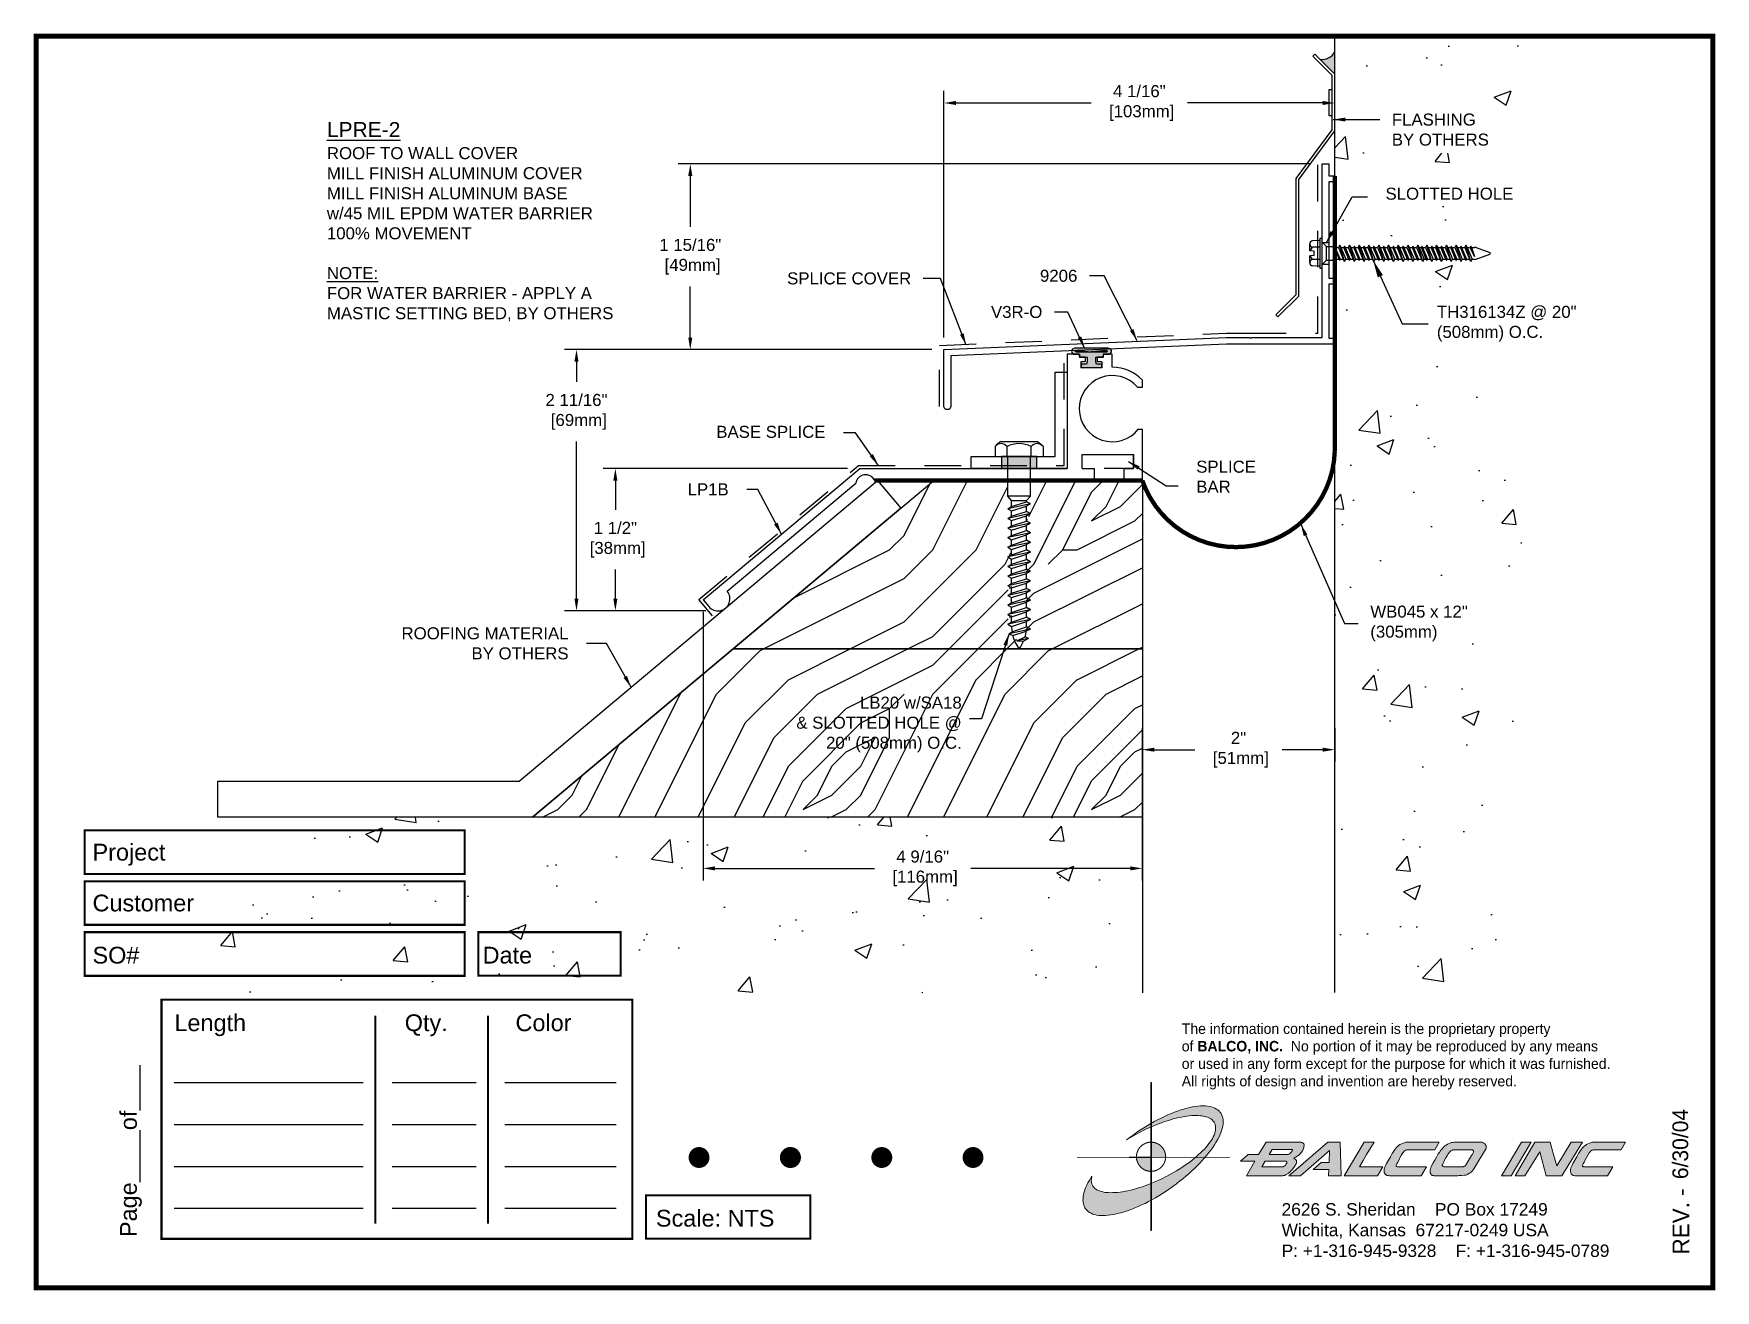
# Paper-space layout 'Layout1 (2)' of a CAD drawing. Header units: inches. Extents: x 0 to 10, y 0 to 7.5.
# The model-space entities are those that its viewports show. They can reach past a viewport. Long polylines and large blocks are cut down to what shows.
import ezdxf

# ---------------------------------------------------------------- set-up
doc = ezdxf.new("R2010")
doc.units = ezdxf.units.IN
doc.header["$MEASUREMENT"] = 0
doc.linetypes.add('DASHED2', pattern=[0.375, 0.25, -0.125])
for name, color, linetype in [('ANCHORS', 4, 'Continuous'), ('Border', 7, 'Continuous'), ('CONDITIONS', 1, 'Continuous'), ('DIMENSIONS', 3, 'Continuous'), ('FILLERS', 2, 'Continuous'), ('METALS', 7, 'Continuous'), ('TEXT', 2, 'Continuous')]:
    doc.layers.add(name, color=color, linetype=linetype)
doc.styles.add('ARIAL', font='arial.ttf')
doc.styles.add('Copyright', font='ERASDEMI.TTF')
doc.styles.get("Standard").update_dxf_attribs({"font": 'arial.ttf'})
doc.dimstyles.new('Arial', dxfattribs={"dimtxt": 0.125, "dimasz": 0.125, "dimexe": 0.125, "dimexo": 0.125, "dimgap": 0.125, "dimtad": 0, "dimtih": 1, "dimtoh": 1, "dimdec": 4, "dimzin": 3, "dimdsep": 46, "dimlunit": 4, "dimtxsty": 'ARIAL', "dimcen": 0.125, "dimadec": 0, "dimazin": 0, "dimtfac": 1, "dimtdec": 4, "dimtofl": 0, "dimtmove": 0, "dimatfit": 3, "dimfxl": 0, "dimfrac": 2, "dimtolj": 1, "dimtzin": 0, "dimarcsym": 0})
doc.dimstyles.get("Standard").update_dxf_attribs({"dimtxt": 0.18, "dimasz": 0.18, "dimexe": 0.18, "dimexo": 0.0625, "dimgap": 0.09, "dimtad": 0, "dimtih": 1, "dimtoh": 1, "dimdec": 4, "dimzin": 0, "dimdsep": 46, "dimtxsty": 'Standard', "dimcen": 0.09, "dimadec": 0, "dimazin": 0, "dimtfac": 1, "dimtdec": 4, "dimtofl": 0, "dimtmove": 0, "dimatfit": 3, "dimfxl": 0, "dimtolj": 1, "dimtzin": 0, "dimarcsym": 0})
pattern_1 = [(0, (0.6, 0.146), (3, 3), [0.15, -2.85]), (90, (1.8, 1.196), (-3, 3), [0.3, -2.7]), (45, (1.2, 0.896), (3e-16, 3), [0.2121, -0.6363, 0.2121, -0.4242, 1.485, -1.27294]), (45, (0.45, -0.004), (3e-16, 3), [0.21213, -0.42426, 0.21213, -3.39412]), (45, (1.5, 0.296), (3e-16, 3), [0.2121, -4.0305]), (45, (1.8, 0.146), (3e-16, 3), [0.2121, -4.0305]), (45, (1.35, 0.446), (3e-16, 3), [0.2121, -4.0305]), (45, (1.2, 0.596), (3e-16, 3), [0.42426, -3.8184]), (45, (1.95, 2.846), (3e-16, 3), [0.4243, -3.8184]), (45, (0.9, 0.746), (3e-16, 3), [0.8485, -3.3941]), (45, (0.75, 0.896), (3e-16, 3), [0.8485, -3.3941]), (45, (2.7, 1.796), (3e-16, 3), [0.8485, -3.3941]), (45, (0.6, 1.196), (3e-16, 3), [0.6364, -3.60624]), (45, (9e-16, 1.646), (3e-16, 3), [0.6364, -3.60624]), (45, (0.3, 1.346), (3e-16, 3), [0.6364, -3.60624]), (45, (2.25, 2.246), (3e-16, 3), [1.0607, -3.182]), (45, (1.95, 2.396), (3e-16, 3), [1.06066, -3.182]), (45, (2.25, 1.646), (3e-16, 3), [1.4849, -2.7577]), (26.565, (0.9, 0.446), (3, 1e-09), [0.3354, -6.3728]), (26.565, (1.5, 1.346), (3, 1e-09), [0.3354, -6.3728]), (26.565, (1.35, 1.046), (3, 1e-09), [0.3354, -6.3728]), (26.565, (0.75, 0.146), (3, 1e-09), [0.6708, -6.0374]), (26.565, (1.35, 1.496), (3, 1e-09), [1.00623, -5.702]), (26.565, (1.05, 1.646), (3, 1e-09), [1.34164, -5.36656]), (26.565, (0.75, 1.796), (3, 1e-09), [1.34164, -5.36656]), (26.565, (0.3, 2.696), (3, 1e-09), [1.34164, -5.36656]), (26.565, (0.3, 2.396), (3, 1e-09), [1.67705, -5.03115]), (26.565, (0.45, 2.096), (3, 1e-09), [1.67705, -5.03115]), (63.435, (1.5, 0.896), (2e-10, 3), [0.3354, -6.3728]), (63.435, (1.05, 0.596), (2e-10, 3), [0.3354, -6.3728]), (63.435, (0.6, 0.146), (2e-10, 3), [0.6708, -6.0374]), (63.435, (1.5, 0.596), (2e-10, 3), [0.6708, -6.0374]), (63.435, (0.3, -0.004), (2e-10, 3), [1.00623, -5.702]), (63.435, (9e-16, -0.004), (2e-10, 3), [1.34164, -5.36656]), (63.435, (2.7, 0.146), (2e-10, 3), [1.34164, -5.36656]), (63.435, (1.65, 0.446), (2e-10, 3), [1.34164, -5.36656]), (63.435, (2.25, 0.146), (2e-10, 3), [1.67705, -5.03115]), (63.435, (1.95, 0.296), (2e-10, 3), [1.67705, -5.03115])]

psp = doc.layouts.new('Layout1 (2)')

# ---------------------------------------------------------------- texts
at = {"insert": (6.828, 1.576), "char_height": 0.0625, "width": 50.295, "attachment_point": 1, "style": 'Copyright'}
psp.add_mtext('The information contained herein is the proprietary property\\Pof {\\fEras Bold ITC|b0|i0|c0|p34;BALCO, INC.}  No portion of it may be reproduced by any means\\Por used in any form except for the purpose for which it was furnished.\\PAll rights of design and invention are hereby reserved.', dxfattribs=at)
at = {"layer": 'Border', "style": 'ARIAL'}
for s, p in [('Project', (0.336, 2.547)), ('Customer', (0.336, 2.244)), ('SO#', (0.336, 1.933)), ('Date', (2.661, 1.933)), ('Length', (0.824, 1.53)), ('Qty.', (2.197, 1.53)), ('Color', (2.857, 1.53)), ('Scale: NTS', (3.694, 0.365))]:
    psp.add_text(s, height=0.1, dxfattribs=at).set_placement(p)
psp.add_text('Page%%u        %%uof%%u       ', height=0.1, rotation=90, dxfattribs=at).set_placement((0.6, 0.303))
at = {"layer": 'Border', "insert": (7.423, 0.505), "char_height": 0.074, "width": 2.3438, "attachment_point": 1, "style": 'ARIAL'}
psp.add_mtext('2626 S. Sheridan    PO Box 17249\\PWichita, Kansas  67217-0249 USA \\PP: +1-316-945-9328    F: +1-316-945-0789', dxfattribs=at)

msp = doc.modelspace()

# ---------------------------------------------------------------- texts
at = {"layer": 'TEXT', "char_height": 0.125, "style": 'ARIAL'}
for s, insert, attachment_point in [('\\A1;FLASHING\\PBY OTHERS', (10.02271, 10.68316), 1), ('\\A1;SLOTTED HOLE', (9.95686, 9.91272), 1), ('SPLICE COVER', (5.02717, 8.96891), 6), ('9206', (6.75354, 8.99612), 6), ('V3R-O', (6.3896, 8.61991), 6), ('TH316134Z @ 20"\\P(508mm) O.C.', (10.4909, 8.49883), 4), ('BASE SPLICE', (4.13572, 7.37357), 6), ('SPLICE\\PBAR', (7.98942, 6.90788), 4), ('LP1B', (3.12962, 6.77659), 6), ('WB045 x 12"\\P(305mm)', (9.79891, 5.38254), 4), ('ROOFING MATERIAL\\PBY OTHERS', (1.46468, 5.17478), 6), ('LB20 w/SA18\\P& SLOTTED HOLE @\\P20" (508mm) O.C.', (5.55189, 4.33196), 6)]:
    msp.add_mtext(s, dxfattribs=dict(at, insert=insert, attachment_point=attachment_point))
at = {"layer": 'TEXT', "attachment_point": 1, "style": 'ARIAL'}
for s, insert, char_height, width in [('{\\LLPRE-2\\P\\H0.8x;\\lROOF TO WALL COVER\\PMILL FINISH ALUMINUM COVER\\PMILL FINISH ALUMINUM BASE\\Pw/45 MIL EPDM WATER BARRIER\\P100% MOVEMENT}', (-1.04755, 10.5946), 0.15625, 3.3125), ('{\\LNOTE:}\\PFOR WATER BARRIER - APPLY A MASTIC SETTING BED, BY OTHERS', (-1.04755, 9.08704), 0.125, 3.424436)]:
    msp.add_mtext(s, dxfattribs=dict(at, insert=insert, char_height=char_height, width=width))

# ---------------------------------------------------------------- blocks, each defined once
blk = doc.blocks.new('CADlogo')
h = blk.add_hatch(color=256)
h.paths.add_polyline_path([(0.918, 1.81), (0.909, 1.81), (0.909, 1.322), (0.918, 1.327)])
h.paths.add_polyline_path([(0.918, 1.285), (0.909, 1.281), (0.909, 1.1), (0.918, 1.1)])
h.paths.add_polyline_path([(0.918, 0.917), (0.909, 0.917), (0.909, 0.762), (0.909, 0.753), (0.91, 0.753), (0.918, 0.753)])
h.paths.add_polyline_path([(0.918, 1.091), (0.918, 1.1), (0.91, 1.1), (0.909, 1.1), (0.909, 0.917), (0.918, 0.917), (0.918, 0.919), (0.915, 0.919)])
h.paths.add_polyline_path([(0.918, 0.412), (0.909, 0.407), (0.909, 0.049), (0.918, 0.049)])
h.paths.add_polyline_path([(0.918, 0.753), (0.909, 0.753), (0.909, 0.606), (0.918, 0.609)])
h.paths.add_polyline_path([(0.918, 0.609), (0.909, 0.606), (0.909, 0.407), (0.918, 0.412)])
h.paths.add_polyline_path([(0.918, 1.327), (0.909, 1.322), (0.909, 1.281), (0.918, 1.285)])
h = blk.add_hatch(color=175)
h.paths.add_polyline_path([(0.574, 0.51), (0.543, 0.506), (0.514, 0.502), (0.487, 0.499), (0.459, 0.499), (0.432, 0.497), (0.406, 0.499), (0.382, 0.5), (0.36, 0.502), (0.338, 0.508), (0.318, 0.511), (0.298, 0.519), (0.282, 0.526), (0.265, 0.533), (0.252, 0.543), (0.24, 0.553), (0.234, 0.559), (0.229, 0.564), (0.22, 0.577), (0.212, 0.592), (0.205, 0.607), (0.203, 0.616), (0.201, 0.627), (0.199, 0.643), (0.201, 0.66), (0.201, 0.671), (0.205, 0.682), (0.207, 0.694), (0.19, 0.667), (0.176, 0.641), (0.161, 0.616), (0.148, 0.59), (0.137, 0.566), (0.128, 0.543), (0.119, 0.519), (0.113, 0.495), (0.108, 0.473), (0.104, 0.451), (0.103, 0.44), (0.103, 0.429), (0.101, 0.409), (0.103, 0.391), (0.104, 0.38), (0.106, 0.371), (0.11, 0.352), (0.115, 0.336), (0.124, 0.318), (0.13, 0.31), (0.135, 0.301), (0.143, 0.294), (0.15, 0.286), (0.165, 0.274), (0.181, 0.263), (0.199, 0.254), (0.22, 0.244), (0.242, 0.237), (0.263, 0.232), (0.289, 0.228), (0.315, 0.226), (0.342, 0.226), (0.371, 0.226), (0.402, 0.23), (0.434, 0.233), (0.467, 0.239), (0.499, 0.246), (0.534, 0.254), (0.571, 0.263), (0.606, 0.275), (0.644, 0.286), (0.682, 0.301), (0.721, 0.318), (0.759, 0.334), (0.799, 0.352), (0.841, 0.371), (0.882, 0.393), (0.909, 0.407), (0.909, 0.606), (0.884, 0.596), (0.847, 0.583), (0.81, 0.57), (0.774, 0.559), (0.739, 0.548), (0.704, 0.537), (0.671, 0.53), (0.638, 0.522), (0.606, 0.515)])
h.paths.add_polyline_path([(1.18, 0.738), (1.109, 0.698), (1.034, 0.661), (0.957, 0.627), (0.918, 0.609), (0.918, 0.412), (0.924, 0.414), (0.964, 0.438), (1.006, 0.462), (1.05, 0.489), (1.092, 0.517), (1.134, 0.544), (1.174, 0.574), (1.215, 0.603), (1.253, 0.634), (1.291, 0.663), (1.328, 0.694), (1.365, 0.725), (1.399, 0.757), (1.432, 0.788), (1.463, 0.819), (1.494, 0.85), (1.524, 0.883), (1.554, 0.917), (1.44, 0.917), (1.429, 0.908), (1.401, 0.886), (1.374, 0.864), (1.343, 0.842), (1.312, 0.822), (1.28, 0.8), (1.248, 0.778), (1.215, 0.758)])
h.paths.add_polyline_path([(1.769, 1.382), (1.767, 1.393), (1.763, 1.404), (1.758, 1.422), (1.749, 1.441), (1.743, 1.45), (1.738, 1.457), (1.73, 1.464), (1.725, 1.472), (1.709, 1.485), (1.692, 1.496), (1.674, 1.506), (1.654, 1.514), (1.632, 1.521), (1.61, 1.527), (1.584, 1.53), (1.559, 1.532), (1.531, 1.532), (1.502, 1.532), (1.471, 1.53), (1.44, 1.527), (1.407, 1.521), (1.374, 1.514), (1.339, 1.505), (1.304, 1.496), (1.268, 1.485), (1.229, 1.472), (1.191, 1.457), (1.152, 1.442), (1.114, 1.426), (1.074, 1.408), (1.034, 1.388), (0.991, 1.367), (0.951, 1.346), (0.918, 1.327), (0.918, 1.285), (0.926, 1.289), (0.964, 1.305), (1.001, 1.32), (1.037, 1.333), (1.074, 1.346), (1.109, 1.356), (1.143, 1.367), (1.178, 1.378), (1.213, 1.386), (1.246, 1.393), (1.277, 1.4), (1.31, 1.406), (1.339, 1.41), (1.368, 1.413), (1.398, 1.417), (1.425, 1.417), (1.452, 1.419), (1.476, 1.417), (1.502, 1.415), (1.524, 1.413), (1.546, 1.408), (1.566, 1.404), (1.584, 1.397), (1.602, 1.389), (1.617, 1.382), (1.632, 1.373), (1.644, 1.362), (1.65, 1.356), (1.655, 1.351), (1.665, 1.338), (1.672, 1.325), (1.677, 1.309), (1.681, 1.294), (1.683, 1.278), (1.683, 1.261), (1.683, 1.252), (1.681, 1.243), (1.677, 1.225), (1.672, 1.207), (1.665, 1.186), (1.655, 1.166), (1.644, 1.146), (1.632, 1.126), (1.619, 1.106), (1.602, 1.084), (1.586, 1.062), (1.568, 1.04), (1.548, 1.018), (1.527, 0.996), (1.504, 0.974), (1.48, 0.952), (1.456, 0.93), (1.44, 0.917), (1.554, 0.917), (1.579, 0.945), (1.602, 0.976), (1.626, 1.007), (1.648, 1.038), (1.668, 1.067), (1.687, 1.097), (1.703, 1.128), (1.719, 1.155), (1.732, 1.185), (1.743, 1.212), (1.752, 1.239), (1.758, 1.252), (1.762, 1.265), (1.767, 1.291), (1.771, 1.314), (1.771, 1.327), (1.773, 1.338), (1.771, 1.362), (1.771, 1.373)])
h.paths.add_polyline_path([(0.867, 1.296), (0.825, 1.271), (0.781, 1.243), (0.741, 1.214), (0.701, 1.186), (0.66, 1.157), (0.622, 1.128), (0.675, 1.161), (0.732, 1.194), (0.79, 1.225), (0.82, 1.239), (0.851, 1.254), (0.909, 1.281), (0.909, 1.322)])
h = blk.add_hatch(color=256)
h.paths.add_polyline_path([(1.074, 0.991), (1.07, 1.001), (1.065, 1.011), (1.059, 1.021), (1.053, 1.03), (1.046, 1.038), (1.039, 1.047), (1.031, 1.054), (1.022, 1.062), (1.014, 1.068), (1.004, 1.074), (0.995, 1.08), (0.985, 1.085), (0.975, 1.089), (0.964, 1.093), (0.954, 1.096), (0.943, 1.098), (0.932, 1.099), (0.921, 1.1), (0.918, 1.1), (0.918, 0.917), (0.94, 0.917), (1.086, 0.917), (1.087, 0.927), (1.086, 0.938), (1.085, 0.949), (1.083, 0.96), (1.081, 0.97), (1.078, 0.981)])
h.paths.add_polyline_path([(0.909, 0.917), (0.739, 0.917), (0.74, 0.91), (0.741, 0.899), (0.743, 0.888), (0.746, 0.878), (0.75, 0.867), (0.754, 0.857), (0.758, 0.847), (0.764, 0.837), (0.77, 0.828), (0.776, 0.819), (0.783, 0.811), (0.791, 0.803), (0.799, 0.795), (0.808, 0.788), (0.817, 0.782), (0.826, 0.776), (0.836, 0.771), (0.846, 0.766), (0.856, 0.762), (0.867, 0.759), (0.877, 0.757), (0.888, 0.755), (0.899, 0.753), (0.909, 0.753)])
h.paths.add_polyline_path([(0.918, 1.1), (0.91, 1.1), (0.909, 1.1), (0.909, 0.917), (0.918, 0.917)])
h = blk.add_hatch(color=256)
h.paths.add_polyline_path([(2.148, 0.874), (2.098, 0.784), (2.049, 0.7), (2.484, 0.7), (2.491, 0.702), (2.501, 0.703), (2.508, 0.705), (2.512, 0.707), (2.517, 0.711), (2.532, 0.72), (2.546, 0.729), (2.554, 0.735), (2.563, 0.74), (2.572, 0.747), (2.581, 0.757), (2.59, 0.768), (2.599, 0.777), (2.616, 0.799), (2.623, 0.811), (2.63, 0.822), (2.636, 0.833), (2.641, 0.844), (2.645, 0.855), (2.647, 0.864), (2.647, 0.879), (2.645, 0.883), (2.641, 0.886), (2.638, 0.892), (2.629, 0.899), (2.619, 0.905), (2.612, 0.91), (2.64, 0.921), (2.658, 0.936), (2.669, 0.943), (2.678, 0.95), (2.694, 0.967), (2.702, 0.976), (2.709, 0.985), (2.716, 0.994), (2.722, 1.005), (2.727, 1.014), (2.731, 1.025), (2.735, 1.038), (2.736, 1.049), (2.738, 1.062), (2.738, 1.073), (2.733, 1.082), (2.727, 1.088), (2.72, 1.093), (2.713, 1.097), (2.704, 1.099), (2.694, 1.1), (2.685, 1.102), (2.674, 1.102), (2.285, 1.102), (2.195, 0.952), (2.069, 0.952), (1.981, 0.874)])
h.paths.add_polyline_path([(2.274, 0.874), (2.53, 0.874), (2.534, 0.865), (2.532, 0.852), (2.524, 0.841), (2.515, 0.828), (2.505, 0.815), (2.493, 0.81), (2.49, 0.808), (2.235, 0.808)], flags=16)
h.paths.add_polyline_path([(2.321, 0.952), (2.356, 1.014), (2.587, 1.014), (2.592, 1.014), (2.597, 1.014), (2.597, 1.003), (2.59, 0.991), (2.583, 0.98), (2.569, 0.966), (2.555, 0.958), (2.546, 0.952), (2.535, 0.952)], flags=16)
h.paths.add_polyline_path([(3.04, 1.002), (3.036, 0.859), (2.941, 0.859), (2.844, 0.773), (3.031, 0.773), (3.027, 0.7), (3.181, 0.7), (3.168, 1.102), (3.02, 1.102), (2.557, 0.7), (2.694, 0.7)])
h.paths.add_polyline_path([(3.214, 0.7), (3.611, 0.7), (3.675, 0.808), (3.397, 0.808), (3.441, 0.881), (3.483, 0.952), (3.574, 1.102), (3.454, 1.102)])
h.paths.add_polyline_path([(3.788, 0.965), (3.766, 0.927), (3.743, 0.885), (3.721, 0.846), (3.71, 0.83), (3.702, 0.811), (3.697, 0.795), (3.693, 0.778), (3.691, 0.769), (3.691, 0.76), (3.691, 0.749), (3.693, 0.74), (3.7, 0.727), (3.708, 0.716), (3.711, 0.714), (3.724, 0.705), (3.733, 0.702), (3.744, 0.702), (3.757, 0.7), (3.774, 0.7), (4.134, 0.7), (4.196, 0.808), (3.854, 0.808), (3.841, 0.808), (3.833, 0.816), (3.836, 0.826), (3.843, 0.841), (3.856, 0.864), (3.869, 0.892), (3.883, 0.921), (3.898, 0.949), (3.914, 0.972), (3.924, 0.983), (3.931, 0.992), (3.943, 1.002), (3.954, 1.008), (3.969, 1.011), (4.297, 1.011), (4.346, 1.102), (4.238, 1.102), (4.15, 1.102), (4.075, 1.1), (3.997, 1.102), (3.982, 1.1), (3.968, 1.1), (3.955, 1.099), (3.942, 1.097), (3.92, 1.089), (3.9, 1.082), (3.889, 1.078), (3.88, 1.073), (3.863, 1.062), (3.849, 1.049), (3.834, 1.035), (3.821, 1.018), (3.81, 1.002), (3.799, 0.983)])
h.paths.add_polyline_path([(4.509, 1.097), (4.496, 1.095), (4.485, 1.093), (4.476, 1.089), (4.465, 1.086), (4.447, 1.077), (4.43, 1.066), (4.421, 1.06), (4.414, 1.055), (4.399, 1.04), (4.386, 1.025), (4.372, 1.011), (4.361, 0.994), (4.35, 0.976), (4.337, 0.96), (4.317, 0.923), (4.297, 0.888), (4.275, 0.855), (4.26, 0.828), (4.255, 0.813), (4.247, 0.799), (4.244, 0.784), (4.242, 0.777), (4.24, 0.769), (4.238, 0.753), (4.238, 0.735), (4.246, 0.722), (4.251, 0.714), (4.253, 0.713), (4.257, 0.711), (4.262, 0.705), (4.269, 0.703), (4.278, 0.702), (4.289, 0.7), (4.564, 0.7), (4.571, 0.7), (4.584, 0.702), (4.613, 0.703), (4.648, 0.707), (4.664, 0.709), (4.677, 0.713), (4.686, 0.716), (4.694, 0.722), (4.705, 0.727), (4.717, 0.735), (4.73, 0.744), (4.741, 0.755), (4.752, 0.769), (4.781, 0.815), (4.833, 0.903), (4.906, 1.025), (4.908, 1.035), (4.908, 1.046), (4.906, 1.051), (4.906, 1.057), (4.9, 1.069), (4.893, 1.08), (4.889, 1.082), (4.888, 1.086), (4.88, 1.089), (4.873, 1.093), (4.866, 1.097), (4.856, 1.1), (4.846, 1.1), (4.844, 1.1), (4.73, 1.1), (4.626, 1.1), (4.58, 1.1), (4.542, 1.099), (4.524, 1.099)])
h.paths.add_polyline_path([(4.527, 1.011), (4.54, 1.011), (4.745, 1.011), (4.752, 1.003), (4.758, 0.998), (4.758, 0.985), (4.756, 0.98), (4.754, 0.974), (4.749, 0.965), (4.743, 0.956), (4.734, 0.941), (4.663, 0.821), (4.648, 0.812), (4.639, 0.81), (4.633, 0.808), (4.622, 0.808), (4.61, 0.808), (4.416, 0.808), (4.398, 0.808), (4.39, 0.813), (4.387, 0.813), (4.385, 0.819), (4.378, 0.825), (4.385, 0.832), (4.408, 0.877), (4.428, 0.914), (4.447, 0.945), (4.454, 0.96), (4.461, 0.971), (4.474, 0.986), (4.487, 0.996), (4.496, 1.002), (4.508, 1.009), (4.516, 1.009)], flags=16)
h.paths.add_polyline_path([(5.089, 0.698), (5.206, 0.698), (5.445, 1.1), (5.33, 1.099)])
h.paths.add_polyline_path([(5.489, 1.099), (5.252, 0.698), (5.37, 0.698), (5.548, 0.987), (5.621, 0.698), (5.811, 0.698), (6.055, 1.099), (5.919, 1.1), (5.749, 0.817), (5.709, 0.954), (5.691, 1.024), (5.672, 1.099)])
h.paths.add_polyline_path([(6.086, 1.06), (6.069, 1.047), (6.056, 1.035), (6.044, 1.018), (6.031, 1.002), (6.02, 0.983), (6.009, 0.965), (5.987, 0.925), (5.965, 0.885), (5.941, 0.846), (5.932, 0.828), (5.923, 0.811), (5.917, 0.795), (5.914, 0.778), (5.912, 0.769), (5.912, 0.758), (5.914, 0.749), (5.916, 0.738), (5.921, 0.725), (5.928, 0.716), (5.936, 0.709), (5.945, 0.705), (5.954, 0.702), (5.965, 0.7), (5.98, 0.7), (5.994, 0.7), (6.355, 0.7), (6.419, 0.806), (6.073, 0.806), (6.056, 0.811), (6.056, 0.821), (6.056, 0.826), (6.064, 0.841), (6.077, 0.864), (6.089, 0.892), (6.104, 0.919), (6.119, 0.947), (6.135, 0.972), (6.144, 0.983), (6.153, 0.992), (6.163, 1), (6.166, 1.003), (6.172, 1.005), (6.178, 1.008), (6.19, 1.011), (6.517, 1.011), (6.569, 1.1), (6.459, 1.102), (6.373, 1.1), (6.296, 1.1), (6.217, 1.1), (6.203, 1.1), (6.19, 1.099), (6.175, 1.099), (6.164, 1.095), (6.141, 1.089), (6.12, 1.082), (6.111, 1.077), (6.102, 1.073)])
blk.add_hatch(color=256).paths.add_polyline_path([(0.918, 0.609), (0.909, 0.606), (0.909, 0.407), (0.918, 0.412)])
for q in [(0.65, 0.917), (0.909, 0.648)]:
    blk.add_line((0.909, 0.917), q)
at = {"color": 7, "lineweight": 0}
for points in [[(0.909, 1.81), (0.918, 1.81), (0.918, 0.049), (0.909, 0.049), (0.909, 1.81)], [(2.738, 1.073), (2.733, 1.082), (2.727, 1.088), (2.72, 1.093), (2.713, 1.097), (2.704, 1.099), (2.694, 1.1), (2.685, 1.102), (2.674, 1.102), (2.285, 1.102), (2.195, 0.952), (2.069, 0.952), (1.981, 0.874), (2.148, 0.874), (2.098, 0.784), (2.049, 0.7), (2.484, 0.7), (2.491, 0.702), (2.501, 0.703), (2.508, 0.705), (2.512, 0.707), (2.517, 0.711), (2.532, 0.72), (2.546, 0.729), (2.554, 0.735), (2.563, 0.74), (2.572, 0.747), (2.581, 0.757), (2.59, 0.768), (2.599, 0.777), (2.616, 0.799), (2.623, 0.811), (2.63, 0.822), (2.636, 0.833), (2.641, 0.844), (2.645, 0.855), (2.647, 0.864), (2.647, 0.874), (2.647, 0.879), (2.645, 0.883), (2.641, 0.886), (2.638, 0.892), (2.629, 0.899), (2.619, 0.905), (2.612, 0.91), (2.64, 0.921), (2.658, 0.936), (2.669, 0.943), (2.678, 0.95), (2.694, 0.967), (2.702, 0.976), (2.709, 0.985), (2.716, 0.994), (2.722, 1.005), (2.727, 1.014), (2.731, 1.025), (2.735, 1.038), (2.736, 1.049), (2.738, 1.062), (2.738, 1.073), (2.738, 1.073)], [(2.587, 0.985), (2.583, 0.98), (2.572, 0.969), (2.565, 0.963), (2.555, 0.958), (2.546, 0.952), (2.535, 0.952), (2.321, 0.952), (2.356, 1.014), (2.587, 1.014), (2.592, 1.014), (2.594, 1.014), (2.596, 1.013), (2.597, 1.011), (2.597, 1.005), (2.596, 1), (2.59, 0.991), (2.587, 0.985), (2.587, 0.985)], [(3.027, 0.7), (3.181, 0.7), (3.168, 1.102), (3.02, 1.102), (2.557, 0.7), (2.694, 0.7), (3.04, 1.002), (3.036, 0.859), (3.038, 0.859), (2.941, 0.859), (2.844, 0.773), (3.031, 0.773), (3.027, 0.7), (3.027, 0.7)], [(3.214, 0.7), (3.454, 1.102), (3.574, 1.102), (3.483, 0.952), (3.441, 0.881), (3.397, 0.808), (3.675, 0.808), (3.611, 0.7), (3.214, 0.7), (3.214, 0.7)], [(3.969, 1.011), (3.96, 1.009), (3.955, 1.007), (3.949, 1.005), (3.946, 1.003), (3.94, 1), (3.931, 0.992), (3.924, 0.983), (3.914, 0.972), (3.898, 0.949), (3.883, 0.921), (3.869, 0.892), (3.856, 0.864), (3.843, 0.841), (3.836, 0.826), (3.834, 0.821), (3.834, 0.817), (3.836, 0.813), (3.839, 0.81), (3.847, 0.808), (3.854, 0.808), (4.196, 0.808), (4.134, 0.7), (3.774, 0.7), (3.757, 0.7), (3.744, 0.702), (3.733, 0.702), (3.724, 0.705), (3.715, 0.711), (3.711, 0.713), (3.708, 0.716), (3.7, 0.727), (3.693, 0.74), (3.691, 0.749), (3.691, 0.76), (3.691, 0.769), (3.693, 0.778), (3.697, 0.795), (3.702, 0.811), (3.71, 0.83), (3.721, 0.846), (3.743, 0.885), (3.766, 0.927), (3.788, 0.965), (3.799, 0.983), (3.81, 1.002), (3.821, 1.018), (3.834, 1.035), (3.849, 1.049), (3.863, 1.062), (3.88, 1.073), (3.889, 1.078), (3.9, 1.082), (3.92, 1.089), (3.942, 1.097), (3.955, 1.099), (3.968, 1.1), (3.982, 1.1), (3.997, 1.102), (4.075, 1.1), (4.15, 1.102), (4.238, 1.102), (4.346, 1.102), (4.297, 1.011), (3.969, 1.011), (3.969, 1.011)], [(4.846, 1.1), (4.844, 1.1), (4.73, 1.1), (4.626, 1.1), (4.58, 1.1), (4.542, 1.099), (4.524, 1.099), (4.509, 1.097), (4.496, 1.095), (4.485, 1.093), (4.476, 1.089), (4.465, 1.086), (4.447, 1.077), (4.43, 1.066), (4.421, 1.06), (4.414, 1.055), (4.399, 1.04), (4.386, 1.025), (4.372, 1.011), (4.361, 0.994), (4.35, 0.976), (4.337, 0.96), (4.317, 0.923), (4.297, 0.888), (4.275, 0.855), (4.26, 0.828), (4.255, 0.813), (4.247, 0.799), (4.244, 0.784), (4.242, 0.777), (4.24, 0.769), (4.238, 0.753), (4.238, 0.735), (4.246, 0.722), (4.251, 0.714), (4.253, 0.713), (4.257, 0.711), (4.262, 0.705), (4.269, 0.703), (4.278, 0.702), (4.289, 0.7), (4.564, 0.7), (4.571, 0.7), (4.584, 0.702), (4.613, 0.703), (4.648, 0.707), (4.664, 0.709), (4.677, 0.713), (4.686, 0.716), (4.694, 0.722), (4.705, 0.727), (4.717, 0.735), (4.73, 0.744), (4.741, 0.755), (4.752, 0.769), (4.781, 0.815), (4.833, 0.903), (4.906, 1.025), (4.908, 1.035), (4.908, 1.046), (4.906, 1.051), (4.906, 1.057), (4.9, 1.069), (4.897, 1.075), (4.893, 1.08), (4.889, 1.082), (4.888, 1.086), (4.88, 1.089), (4.873, 1.093), (4.866, 1.097), (4.856, 1.1), (4.846, 1.1), (4.846, 1.1)], [(4.734, 0.941), (4.663, 0.821), (4.653, 0.815), (4.646, 0.811), (4.639, 0.81), (4.633, 0.808), (4.622, 0.808), (4.61, 0.808), (4.416, 0.808), (4.403, 0.808), (4.396, 0.81), (4.39, 0.813), (4.388, 0.813), (4.386, 0.815), (4.385, 0.819), (4.383, 0.821), (4.383, 0.826), (4.383, 0.83), (4.385, 0.832), (4.408, 0.877), (4.428, 0.914), (4.447, 0.945), (4.454, 0.96), (4.461, 0.971), (4.471, 0.982), (4.478, 0.989), (4.487, 0.996), (4.496, 1.002), (4.505, 1.007), (4.511, 1.009), (4.516, 1.009), (4.527, 1.011), (4.54, 1.011), (4.743, 1.011), (4.749, 1.007), (4.752, 1.003), (4.756, 1), (4.758, 0.994), (4.758, 0.985), (4.756, 0.98), (4.754, 0.974), (4.749, 0.965), (4.743, 0.956), (4.734, 0.941), (4.734, 0.941)], [(5.089, 0.698), (5.33, 1.099), (5.445, 1.1), (5.206, 0.698), (5.091, 0.698), (5.089, 0.698), (5.089, 0.698)], [(5.811, 0.698), (5.621, 0.698), (5.548, 0.987), (5.37, 0.698), (5.252, 0.698), (5.489, 1.099), (5.672, 1.099), (5.691, 1.024), (5.709, 0.954), (5.749, 0.817), (5.919, 1.1), (6.055, 1.099), (5.811, 0.698), (5.811, 0.698)], [(6.19, 1.011), (6.181, 1.009), (6.175, 1.007), (6.172, 1.005), (6.166, 1.003), (6.163, 1), (6.153, 0.992), (6.144, 0.983), (6.135, 0.972), (6.119, 0.947), (6.104, 0.919), (6.089, 0.892), (6.077, 0.864), (6.064, 0.841), (6.056, 0.826), (6.056, 0.821), (6.056, 0.815), (6.058, 0.811), (6.062, 0.81), (6.067, 0.808), (6.077, 0.806), (6.419, 0.806), (6.355, 0.7), (5.994, 0.7), (5.98, 0.7), (5.965, 0.7), (5.954, 0.702), (5.945, 0.705), (5.936, 0.709), (5.932, 0.713), (5.928, 0.716), (5.921, 0.725), (5.916, 0.738), (5.914, 0.749), (5.912, 0.758), (5.912, 0.769), (5.914, 0.778), (5.917, 0.795), (5.923, 0.811), (5.932, 0.828), (5.941, 0.846), (5.965, 0.885), (5.987, 0.925), (6.009, 0.965), (6.02, 0.983), (6.031, 1.002), (6.044, 1.018), (6.056, 1.035), (6.069, 1.047), (6.086, 1.06), (6.102, 1.073), (6.111, 1.077), (6.12, 1.082), (6.141, 1.089), (6.164, 1.095), (6.175, 1.099), (6.19, 1.099), (6.203, 1.1), (6.217, 1.1), (6.296, 1.1), (6.373, 1.1), (6.459, 1.102), (6.569, 1.1), (6.517, 1.011), (6.19, 1.011), (6.19, 1.011)], [(2.484, 0.808), (2.235, 0.808), (2.274, 0.874), (2.524, 0.874), (2.53, 0.872), (2.532, 0.87), (2.533, 0.866), (2.533, 0.863), (2.532, 0.852), (2.524, 0.841), (2.515, 0.828), (2.506, 0.817), (2.501, 0.813), (2.493, 0.81), (2.49, 0.808), (2.486, 0.808), (2.484, 0.808), (2.484, 0.808)]]:
    blk.add_lwpolyline(points, dxfattribs=at)
at = {"color": 175, "lineweight": 0}
blk.add_lwpolyline([(1.758, 1.422), (1.763, 1.404), (1.767, 1.393), (1.769, 1.382), (1.771, 1.373), (1.771, 1.362), (1.773, 1.338), (1.771, 1.327), (1.771, 1.314), (1.767, 1.291), (1.762, 1.265), (1.758, 1.252), (1.752, 1.239), (1.743, 1.212), (1.732, 1.185), (1.719, 1.155), (1.703, 1.128), (1.687, 1.097), (1.668, 1.067), (1.648, 1.038), (1.626, 1.007), (1.602, 0.976), (1.579, 0.945), (1.551, 0.914), (1.524, 0.883), (1.494, 0.85), (1.463, 0.819), (1.432, 0.788), (1.399, 0.757), (1.365, 0.725), (1.328, 0.694), (1.291, 0.663), (1.253, 0.634), (1.215, 0.603), (1.174, 0.574), (1.134, 0.544), (1.092, 0.517), (1.05, 0.489), (1.006, 0.462), (0.964, 0.438), (0.924, 0.414), (0.882, 0.393), (0.841, 0.371), (0.799, 0.352), (0.759, 0.334), (0.721, 0.318), (0.682, 0.301), (0.644, 0.286), (0.606, 0.275), (0.571, 0.263), (0.534, 0.254), (0.499, 0.246), (0.467, 0.239), (0.434, 0.233), (0.402, 0.23), (0.371, 0.226), (0.342, 0.226), (0.315, 0.226), (0.289, 0.228), (0.263, 0.232), (0.242, 0.237), (0.22, 0.244), (0.199, 0.254), (0.181, 0.263), (0.165, 0.274), (0.15, 0.286), (0.143, 0.294), (0.135, 0.301), (0.13, 0.31), (0.124, 0.318), (0.115, 0.336), (0.11, 0.352), (0.106, 0.371), (0.104, 0.38), (0.103, 0.391), (0.101, 0.409), (0.103, 0.429), (0.103, 0.44), (0.104, 0.451), (0.108, 0.473), (0.113, 0.495), (0.119, 0.519), (0.128, 0.543), (0.137, 0.566), (0.148, 0.59), (0.161, 0.616), (0.176, 0.641), (0.19, 0.667), (0.207, 0.694), (0.205, 0.682), (0.201, 0.671), (0.201, 0.66), (0.199, 0.649), (0.199, 0.638), (0.201, 0.627), (0.203, 0.616), (0.205, 0.607), (0.212, 0.592), (0.22, 0.577), (0.229, 0.564), (0.234, 0.559), (0.24, 0.553), (0.252, 0.543), (0.265, 0.533), (0.282, 0.526), (0.298, 0.519), (0.318, 0.511), (0.338, 0.508), (0.36, 0.502), (0.382, 0.5), (0.406, 0.499), (0.432, 0.497), (0.459, 0.499), (0.487, 0.499), (0.514, 0.502), (0.543, 0.506), (0.574, 0.51), (0.606, 0.515), (0.638, 0.522), (0.671, 0.53), (0.704, 0.537), (0.739, 0.548), (0.774, 0.559), (0.81, 0.57), (0.847, 0.583), (0.884, 0.596), (0.92, 0.61), (0.957, 0.627), (1.034, 0.661), (1.109, 0.698), (1.18, 0.738), (1.215, 0.758), (1.248, 0.778), (1.28, 0.8), (1.312, 0.822), (1.343, 0.842), (1.374, 0.864), (1.401, 0.886), (1.429, 0.908), (1.456, 0.93), (1.48, 0.952), (1.504, 0.974), (1.527, 0.996), (1.548, 1.018), (1.568, 1.04), (1.586, 1.062), (1.602, 1.084), (1.619, 1.106), (1.632, 1.126), (1.644, 1.146), (1.655, 1.166), (1.665, 1.186), (1.672, 1.207), (1.677, 1.225), (1.681, 1.243), (1.683, 1.252), (1.683, 1.261), (1.683, 1.278), (1.681, 1.294), (1.677, 1.309), (1.672, 1.325), (1.665, 1.338), (1.655, 1.351), (1.65, 1.356), (1.644, 1.362), (1.632, 1.373), (1.617, 1.382), (1.602, 1.389), (1.584, 1.397), (1.566, 1.404), (1.546, 1.408), (1.524, 1.413), (1.502, 1.415), (1.476, 1.417), (1.452, 1.419), (1.425, 1.417), (1.398, 1.417), (1.368, 1.413), (1.339, 1.41), (1.31, 1.406), (1.277, 1.4), (1.246, 1.393), (1.213, 1.386), (1.178, 1.378), (1.143, 1.367), (1.109, 1.356), (1.074, 1.346), (1.037, 1.333), (1.001, 1.32), (0.964, 1.305), (0.926, 1.289), (0.851, 1.254), (0.82, 1.239), (0.79, 1.225), (0.732, 1.194), (0.675, 1.161), (0.622, 1.128), (0.66, 1.157), (0.701, 1.186), (0.741, 1.214), (0.781, 1.243), (0.825, 1.271), (0.867, 1.296), (0.909, 1.322), (0.951, 1.346), (0.991, 1.367), (1.034, 1.388), (1.074, 1.408), (1.114, 1.426), (1.152, 1.442), (1.191, 1.457), (1.229, 1.472), (1.268, 1.485), (1.304, 1.496), (1.339, 1.505), (1.374, 1.514), (1.407, 1.521), (1.44, 1.527), (1.471, 1.53), (1.502, 1.532), (1.531, 1.532), (1.559, 1.532), (1.584, 1.53), (1.61, 1.527), (1.632, 1.521), (1.654, 1.514), (1.674, 1.506), (1.692, 1.496), (1.709, 1.485), (1.725, 1.472), (1.73, 1.464), (1.738, 1.457), (1.743, 1.45), (1.749, 1.441), (1.758, 1.422), (1.758, 1.422)], dxfattribs=at)
at = {"color": 7, "lineweight": 0, "const_width": 0.0128}
blk.add_lwpolyline([(1.087, 0.927), (1.086, 0.938), (1.085, 0.949), (1.083, 0.96), (1.081, 0.97), (1.078, 0.981), (1.074, 0.991), (1.07, 1.001), (1.065, 1.011), (1.059, 1.021), (1.053, 1.03), (1.046, 1.038), (1.039, 1.047), (1.031, 1.054), (1.022, 1.062), (1.014, 1.068), (1.004, 1.074), (0.995, 1.08), (0.985, 1.085), (0.975, 1.089), (0.964, 1.093), (0.954, 1.096), (0.943, 1.098), (0.932, 1.099), (0.921, 1.1), (0.91, 1.1), (0.899, 1.1), (0.888, 1.099), (0.877, 1.097), (0.867, 1.094), (0.856, 1.091), (0.846, 1.087), (0.836, 1.082), (0.826, 1.077), (0.817, 1.071), (0.808, 1.065), (0.799, 1.058), (0.791, 1.05), (0.783, 1.043), (0.776, 1.034), (0.77, 1.025), (0.764, 1.016), (0.758, 1.006), (0.754, 0.996), (0.75, 0.986), (0.746, 0.976), (0.743, 0.965), (0.741, 0.954), (0.74, 0.943), (0.739, 0.932), (0.739, 0.921), (0.74, 0.91), (0.741, 0.899), (0.743, 0.888), (0.746, 0.878), (0.75, 0.867), (0.754, 0.857), (0.758, 0.847), (0.764, 0.837), (0.77, 0.828), (0.776, 0.819), (0.783, 0.811), (0.791, 0.803), (0.799, 0.795), (0.808, 0.788), (0.817, 0.782), (0.826, 0.776), (0.836, 0.771), (0.846, 0.766), (0.856, 0.762), (0.867, 0.759), (0.877, 0.757), (0.888, 0.755), (0.899, 0.753), (0.91, 0.753), (0.921, 0.753), (0.932, 0.754), (0.943, 0.756), (0.954, 0.758), (0.964, 0.761), (0.975, 0.764), (0.985, 0.769), (0.995, 0.773), (1.004, 0.779), (1.014, 0.785), (1.022, 0.792), (1.031, 0.799), (1.039, 0.807), (1.046, 0.815), (1.053, 0.824), (1.059, 0.833), (1.065, 0.842), (1.07, 0.852), (1.074, 0.862), (1.078, 0.872), (1.081, 0.883), (1.083, 0.894), (1.085, 0.905), (1.086, 0.916), (1.087, 0.927)], dxfattribs=at)
at = {"color": 7, "lineweight": 0}
blk.add_lwpolyline([(1.853, 0.917, 0.0091, 0.0091, 0), (0.029, 0.917, 0.00366, 0.00366, 0), (0.029, 0.917, 0.00366, 0.00366, 0)], format="xyseb", dxfattribs=at)
blk = doc.blocks.new('ACADlogo')
blk.add_blockref('CADlogo', (-0.011, 7.152))
blk = doc.blocks.new('revisiontag')
at = {"style": 'Copyright', "flags": 4}
blk.add_attdef('REVISIONDATE', (-0.147, 0.648), '', height=0.0938, rotation=90, dxfattribs=at)
at = {"layer": 'Border', "style": 'Copyright'}
blk.add_text('REV. -', height=0.1, rotation=90, dxfattribs=at).set_placement((-0.14, 0.199))
blk = doc.blocks.new('*D0')
at = {"layer": 'Defpoints', "color": 0}
for p in [(7.429, 4.418), (9.429, 4.418), (9.429, 4.07)]:
    blk.add_point(p, dxfattribs=at)
at = {"layer": 'DIMENSIONS', "color": 0, "lineweight": -2}
for p, q in [((7.429, 4.293), (7.429, 3.945)), ((9.429, 4.293), (9.429, 3.945)), ((7.554, 4.07), (7.976, 4.07)), ((9.304, 4.07), (8.882, 4.07))]:
    blk.add_line(p, q, dxfattribs=at)
at = {"layer": 'DIMENSIONS', "color": 0}
for points in [[(7.554, 4.091), (7.554, 4.049), (7.429, 4.07)], [(9.304, 4.091), (9.304, 4.049), (9.429, 4.07)]]:
    blk.add_solid(points, dxfattribs=at)
at = {"layer": 'DIMENSIONS', "color": 0, "insert": (8.429, 4.07), "char_height": 0.125, "attachment_point": 5, "style": 'ARIAL'}
blk.add_mtext('\\A1;2"\\P [51mm]', dxfattribs=at)
blk = doc.blocks.new('*D1')
at = {"layer": 'Defpoints', "color": 0}
for p in [(9.429, 10.793), (9.429, 10.337), (5.367, 8.23)]:
    blk.add_point(p, dxfattribs=at)
at = {"layer": 'DIMENSIONS', "color": 0, "lineweight": -2}
for p, q in [((5.367, 8.355), (5.367, 10.918)), ((9.429, 10.462), (9.429, 10.918)), ((5.492, 10.793), (6.897, 10.793)), ((9.304, 10.793), (7.9, 10.793))]:
    blk.add_line(p, q, dxfattribs=at)
at = {"layer": 'DIMENSIONS', "color": 0}
for points in [[(5.492, 10.814), (5.492, 10.772), (5.367, 10.793)], [(9.304, 10.814), (9.304, 10.772), (9.429, 10.793)]]:
    blk.add_solid(points, dxfattribs=at)
at = {"layer": 'DIMENSIONS', "color": 0, "insert": (7.398, 10.793), "char_height": 0.125, "attachment_point": 5, "style": 'ARIAL'}
blk.add_mtext('\\A1;4 1/16"\\P [103mm]', dxfattribs=at)
blk = doc.blocks.new('V3RforCM')
h = blk.add_hatch(color=256)
h.paths.add_polyline_path([(9.994, 10.304), (10.072, 10.304), (10.072, 10.335), (10.136, 10.335, 0.8111), (10.12, 10.397), (9.774, 10.397, 0.8111), (9.758, 10.335), (9.822, 10.335), (9.822, 10.304), (9.901, 10.304), (9.901, 10.257), (9.894, 10.23), (9.839, 10.23), (9.839, 10.195), (10.054, 10.195), (10.054, 10.23), (9.999, 10.23), (9.994, 10.257)])
edge = h.paths.add_edge_path(flags=16)
edge.add_spline(control_points=[(9.792, 10.356), (9.791, 10.357), (9.745, 10.378), (9.843, 10.369), (9.947, 10.358)], knot_values=[0.028497, 0.028497, 0.028497, 0.028497, 0.032831, 0.201023, 0.201023, 0.201023, 0.201023], degree=3, periodic=0)
edge.add_spline(control_points=[(9.947, 10.358), (10.051, 10.369), (10.149, 10.378), (10.103, 10.357), (10.102, 10.356)], knot_values=[0.028497, 0.028497, 0.028497, 0.028497, 0.196688, 0.201023, 0.201023, 0.201023, 0.201023], degree=3, periodic=0)
edge.add_line((10.102, 10.356), (9.792, 10.356))
blk.add_lwpolyline([(9.822, 10.304), (9.822, 10.335), (9.758, 10.335, -0.8111), (9.774, 10.397), (10.12, 10.397, -0.8111), (10.136, 10.335), (10.072, 10.335), (10.072, 10.304), (9.994, 10.304), (9.994, 10.257), (9.999, 10.23), (10.054, 10.23), (10.054, 10.195), (9.839, 10.195), (9.839, 10.23), (9.894, 10.23), (9.901, 10.257), (9.901, 10.304)], format="xyb", close=True)
blk.add_lwpolyline([(9.792, 10.356), (10.102, 10.356)])
for points in [[(9.792, 10.356), (9.791, 10.357), (9.745, 10.378), (9.843, 10.369), (9.947, 10.358)], [(10.102, 10.356), (10.103, 10.357), (10.149, 10.378), (10.051, 10.369), (9.947, 10.358)]]:
    blk.add_open_spline(points, degree=3, knots=[0.028497, 0.028497, 0.028497, 0.028497, 0.0328313, 0.2010226, 0.2010226, 0.2010226, 0.2010226])
blk = doc.blocks.new('TH-316134')
for p, q in [((-0.157, 0.019), (0.157, 0.019)), ((-0.157, 0), (-0.157, 0.019)), ((-0.157, 0), (0.157, 0)), ((-0.135, 0.029), (-0.129, 0.1)), ((-0.115, 0), (-0.07, -0.045)), ((-0.097, 0.127), (-0.027, 0.127)), ((-0.065, 0.019), (-0.065, 0.1)), ((-0.023, 0.083), (-0.027, 0.127)), ((-0.023, 0.083), (0.023, 0.083)), ((0.023, 0.083), (0.027, 0.127)), ((0.027, 0.127), (0.097, 0.127)), ((0.064, 0.019), (0.064, 0.1)), ((0.115, 0), (0.07, -0.045)), ((0.135, 0.029), (0.129, 0.1)), ((0.157, 0.019), (0.157, 0)), ((-0.074, -0.184), (0.032, -0.147)), ((-0.07, -0.045), (0.07, -0.045)), ((-0.07, -0.045), (-0.07, -0.112)), ((-0.069, -0.122), (-0.063, -0.148)), ((0.032, -0.147), (-0.062, -0.19)), ((-0.062, -0.177), (0.032, -0.147)), ((-0.062, -0.157), (-0.062, -0.177)), ((0.062, -0.171), (-0.062, -0.221)), ((0.062, -0.157), (0.062, -0.171)), ((0.086, -0.184), (0.062, -0.171)), ((0.069, -0.122), (0.063, -0.148)), ((0.07, -0.045), (0.07, -0.112)), ((-0.086, -0.234), (0.086, -0.184)), ((-0.086, -0.234), (-0.062, -0.221)), ((-0.086, -0.234), (-0.062, -0.247)), ((-0.086, -0.336), (0.086, -0.285)), ((-0.086, -0.336), (-0.062, -0.323)), ((-0.086, -0.336), (-0.062, -0.349)), ((-0.074, -0.184), (-0.062, -0.177)), ((-0.074, -0.184), (-0.062, -0.19)), ((-0.074, -0.285), (0.074, -0.234)), ((-0.074, -0.285), (-0.062, -0.279)), ((-0.074, -0.285), (-0.062, -0.291)), ((-0.074, -0.387), (0.074, -0.336)), ((-0.062, -0.19), (-0.062, -0.221)), ((0.062, -0.197), (-0.062, -0.247)), ((-0.062, -0.279), (0.062, -0.228)), ((0.062, -0.241), (-0.062, -0.291)), ((-0.062, -0.247), (-0.062, -0.279)), ((0.062, -0.272), (-0.062, -0.323)), ((-0.062, -0.291), (-0.062, -0.323)), ((0.062, -0.298), (-0.062, -0.349)), ((-0.062, -0.381), (0.062, -0.33)), ((0.062, -0.342), (-0.062, -0.393)), ((-0.062, -0.349), (-0.062, -0.381)), ((0.086, -0.184), (0.062, -0.197)), ((0.062, -0.197), (0.062, -0.228)), ((0.074, -0.234), (0.062, -0.228)), ((0.074, -0.234), (0.062, -0.241)), ((0.062, -0.241), (0.062, -0.272)), ((0.086, -0.285), (0.062, -0.272)), ((0.086, -0.285), (0.062, -0.298)), ((0.062, -0.298), (0.062, -0.33)), ((0.074, -0.336), (0.062, -0.33)), ((0.074, -0.336), (0.062, -0.342)), ((0.062, -0.342), (0.062, -0.374)), ((-0.086, -0.437), (0.086, -0.387)), ((-0.086, -0.437), (-0.062, -0.425)), ((-0.086, -0.437), (-0.062, -0.45)), ((-0.086, -0.539), (0.086, -0.488)), ((-0.074, -0.387), (-0.062, -0.381)), ((-0.074, -0.387), (-0.062, -0.393)), ((-0.074, -0.488), (0.074, -0.437)), ((-0.074, -0.488), (-0.062, -0.482)), ((-0.074, -0.488), (-0.062, -0.494)), ((0.062, -0.374), (-0.062, -0.425)), ((-0.062, -0.393), (-0.062, -0.425)), ((0.062, -0.4), (-0.062, -0.45)), ((-0.062, -0.482), (0.062, -0.431)), ((0.062, -0.444), (-0.062, -0.494)), ((-0.062, -0.45), (-0.062, -0.482)), ((0.062, -0.475), (-0.062, -0.526)), ((-0.062, -0.494), (-0.062, -0.526)), ((0.062, -0.501), (-0.062, -0.552)), ((0.086, -0.387), (0.062, -0.374)), ((0.086, -0.387), (0.062, -0.4)), ((0.062, -0.4), (0.062, -0.431)), ((0.074, -0.437), (0.062, -0.431)), ((0.074, -0.437), (0.062, -0.444)), ((0.062, -0.444), (0.062, -0.475)), ((0.086, -0.488), (0.062, -0.475)), ((0.086, -0.488), (0.062, -0.501)), ((0.062, -0.501), (0.062, -0.533)), ((-0.086, -0.539), (-0.062, -0.526)), ((-0.086, -0.539), (-0.062, -0.552)), ((-0.086, -0.641), (0.086, -0.59)), ((-0.086, -0.641), (-0.062, -0.628)), ((-0.086, -0.641), (-0.062, -0.654)), ((-0.086, -0.742), (0.086, -0.691)), ((-0.074, -0.59), (0.074, -0.539)), ((-0.074, -0.59), (-0.062, -0.584)), ((-0.074, -0.59), (-0.062, -0.596)), ((-0.074, -0.691), (0.074, -0.641)), ((-0.074, -0.691), (-0.062, -0.685)), ((-0.074, -0.691), (-0.062, -0.698)), ((-0.062, -0.584), (0.062, -0.533)), ((0.062, -0.545), (-0.062, -0.596)), ((-0.062, -0.552), (-0.062, -0.584)), ((0.062, -0.577), (-0.062, -0.628)), ((-0.062, -0.596), (-0.062, -0.628)), ((0.062, -0.603), (-0.062, -0.654)), ((-0.062, -0.685), (0.062, -0.634)), ((0.062, -0.647), (-0.062, -0.698)), ((-0.062, -0.654), (-0.062, -0.685)), ((0.062, -0.678), (-0.062, -0.729)), ((-0.062, -0.698), (-0.062, -0.729)), ((0.074, -0.539), (0.062, -0.533)), ((0.074, -0.539), (0.062, -0.545)), ((0.062, -0.545), (0.062, -0.577)), ((0.086, -0.59), (0.062, -0.577)), ((0.086, -0.59), (0.062, -0.603)), ((0.062, -0.603), (0.062, -0.634)), ((0.074, -0.641), (0.062, -0.634)), ((0.074, -0.641), (0.062, -0.647)), ((0.062, -0.647), (0.062, -0.678)), ((0.086, -0.691), (0.062, -0.678)), ((0.086, -0.691), (0.062, -0.704)), ((-0.086, -0.742), (-0.062, -0.729)), ((-0.086, -0.742), (-0.062, -0.755)), ((-0.086, -0.844), (0.086, -0.793)), ((-0.086, -0.844), (-0.062, -0.831)), ((-0.086, -0.844), (-0.062, -0.857)), ((-0.074, -0.793), (0.074, -0.742)), ((-0.074, -0.793), (-0.062, -0.787)), ((-0.074, -0.793), (-0.062, -0.799)), ((-0.074, -0.895), (0.074, -0.844)), ((0.062, -0.704), (-0.062, -0.755)), ((-0.062, -0.787), (0.062, -0.736)), ((0.062, -0.748), (-0.062, -0.799)), ((-0.062, -0.755), (-0.062, -0.787)), ((0.062, -0.78), (-0.062, -0.831)), ((-0.062, -0.799), (-0.062, -0.831)), ((0.062, -0.806), (-0.062, -0.857)), ((-0.062, -0.888), (0.062, -0.838)), ((0.062, -0.85), (-0.062, -0.901)), ((-0.062, -0.857), (-0.062, -0.888)), ((0.062, -0.704), (0.062, -0.736)), ((0.074, -0.742), (0.062, -0.736)), ((0.074, -0.742), (0.062, -0.748)), ((0.062, -0.748), (0.062, -0.78)), ((0.086, -0.793), (0.062, -0.78)), ((0.086, -0.793), (0.062, -0.806)), ((0.062, -0.806), (0.062, -0.838)), ((0.074, -0.844), (0.062, -0.838)), ((0.074, -0.844), (0.062, -0.85)), ((0.062, -0.85), (0.062, -0.882)), ((-0.086, -0.945), (0.086, -0.895)), ((-0.086, -0.945), (-0.062, -0.932)), ((-0.086, -0.945), (-0.062, -0.958)), ((-0.086, -1.047), (0.086, -0.996)), ((-0.086, -1.047), (-0.062, -1.034)), ((-0.086, -1.047), (-0.062, -1.06)), ((-0.074, -0.895), (-0.062, -0.888)), ((-0.074, -0.895), (-0.062, -0.901)), ((-0.074, -0.996), (0.074, -0.945)), ((-0.074, -0.996), (-0.062, -0.99)), ((-0.074, -0.996), (-0.062, -1.002)), ((-0.074, -1.09), (0.074, -1.039)), ((0.062, -0.882), (-0.062, -0.932)), ((-0.062, -0.901), (-0.062, -0.932)), ((0.062, -0.907), (-0.062, -0.958)), ((-0.062, -0.99), (0.062, -0.939)), ((0.062, -0.951), (-0.062, -1.002)), ((-0.062, -0.958), (-0.062, -0.99)), ((0.062, -0.983), (-0.062, -1.034)), ((-0.062, -1.002), (-0.062, -1.034)), ((0.062, -1.009), (-0.062, -1.06)), ((-0.062, -1.084), (0.062, -1.033)), ((0.062, -1.045), (-0.062, -1.096)), ((0.086, -0.895), (0.062, -0.882)), ((0.086, -0.895), (0.062, -0.907)), ((0.062, -0.907), (0.062, -0.939)), ((0.074, -0.945), (0.062, -0.939)), ((0.074, -0.945), (0.062, -0.951)), ((0.062, -0.951), (0.062, -0.983)), ((0.086, -0.996), (0.062, -0.983)), ((0.086, -0.996), (0.062, -1.009)), ((0.062, -1.001), (0.062, -1.033)), ((0.074, -1.039), (0.062, -1.033)), ((0.074, -1.039), (0.062, -1.045)), ((0.062, -1.045), (0.062, -1.077)), ((-0.086, -1.141), (0.086, -1.09)), ((-0.086, -1.141), (-0.062, -1.128)), ((-0.086, -1.141), (-0.062, -1.154)), ((-0.086, -1.242), (0.086, -1.191)), ((-0.074, -1.09), (-0.062, -1.084)), ((-0.074, -1.09), (-0.062, -1.096)), ((-0.074, -1.191), (0.074, -1.141)), ((-0.074, -1.191), (-0.062, -1.185)), ((-0.074, -1.191), (-0.062, -1.198)), ((-0.062, -1.052), (-0.062, -1.084)), ((0.062, -1.077), (-0.062, -1.128)), ((-0.062, -1.096), (-0.062, -1.128)), ((0.062, -1.103), (-0.062, -1.154)), ((-0.062, -1.185), (0.062, -1.134)), ((0.062, -1.147), (-0.062, -1.198)), ((-0.062, -1.154), (-0.062, -1.185)), ((0.062, -1.178), (-0.062, -1.229)), ((-0.062, -1.198), (-0.062, -1.229)), ((0.062, -1.204), (-0.062, -1.255)), ((0.086, -1.09), (0.062, -1.077)), ((0.086, -1.09), (0.062, -1.103)), ((0.062, -1.103), (0.062, -1.134)), ((0.074, -1.141), (0.062, -1.134)), ((0.074, -1.141), (0.062, -1.147)), ((0.062, -1.147), (0.062, -1.178)), ((0.086, -1.191), (0.062, -1.178)), ((0.086, -1.191), (0.062, -1.204)), ((0.062, -1.204), (0.062, -1.236)), ((-0.086, -1.242), (-0.062, -1.229)), ((-0.086, -1.242), (-0.062, -1.255)), ((-0.086, -1.344), (0.086, -1.293)), ((-0.086, -1.344), (-0.062, -1.331)), ((-0.086, -1.344), (-0.062, -1.357)), ((-0.086, -1.445), (0.086, -1.395)), ((-0.074, -1.293), (0.074, -1.242)), ((-0.074, -1.293), (-0.062, -1.287)), ((-0.074, -1.293), (-0.062, -1.299)), ((-0.074, -1.395), (0.074, -1.344)), ((-0.074, -1.395), (-0.062, -1.388)), ((-0.074, -1.395), (-0.062, -1.401)), ((-0.062, -1.287), (0.062, -1.236)), ((0.062, -1.248), (-0.062, -1.299)), ((-0.062, -1.255), (-0.062, -1.287)), ((0.062, -1.28), (-0.062, -1.331)), ((-0.062, -1.299), (-0.062, -1.331)), ((0.062, -1.306), (-0.062, -1.357)), ((-0.062, -1.388), (0.062, -1.338)), ((0.062, -1.35), (-0.062, -1.401)), ((-0.062, -1.357), (-0.062, -1.388)), ((0.062, -1.382), (-0.062, -1.432)), ((0.074, -1.242), (0.062, -1.236)), ((0.074, -1.242), (0.062, -1.248)), ((0.062, -1.248), (0.062, -1.28)), ((0.086, -1.293), (0.062, -1.28)), ((0.086, -1.293), (0.062, -1.306)), ((0.062, -1.306), (0.062, -1.338)), ((0.074, -1.344), (0.062, -1.338)), ((0.074, -1.344), (0.062, -1.35)), ((0.062, -1.35), (0.062, -1.382)), ((0.086, -1.395), (0.062, -1.382)), ((0.086, -1.395), (0.062, -1.407)), ((-0.086, -1.445), (-0.062, -1.432)), ((-0.086, -1.445), (-0.062, -1.458)), ((-0.086, -1.547), (0.086, -1.496)), ((-0.086, -1.547), (-0.062, -1.534)), ((-0.086, -1.547), (-0.062, -1.56)), ((-0.074, -1.496), (0.074, -1.445)), ((-0.074, -1.496), (-0.062, -1.49)), ((-0.074, -1.496), (-0.062, -1.502)), ((-0.062, -1.401), (-0.062, -1.432)), ((0.062, -1.407), (-0.062, -1.458)), ((-0.062, -1.49), (0.062, -1.439)), ((0.062, -1.451), (-0.062, -1.502)), ((-0.062, -1.458), (-0.062, -1.49)), ((0.062, -1.483), (-0.062, -1.534)), ((-0.062, -1.502), (-0.062, -1.534)), ((0.062, -1.509), (-0.062, -1.56)), ((-0.062, -1.56), (-0.062, -1.586)), ((-0.034, -1.584), (0.062, -1.541)), ((-0.034, -1.584), (0.074, -1.547)), ((0.062, -1.553), (-0.034, -1.584)), ((0.062, -1.407), (0.062, -1.439)), ((0.074, -1.445), (0.062, -1.439)), ((0.074, -1.445), (0.062, -1.451)), ((0.062, -1.451), (0.062, -1.483)), ((0.086, -1.496), (0.062, -1.483)), ((0.086, -1.496), (0.062, -1.509)), ((0.062, -1.509), (0.062, -1.541)), ((0.074, -1.547), (0.062, -1.541)), ((0.074, -1.547), (0.062, -1.553)), ((0.062, -1.553), (0.062, -1.586)), ((-0.06, -1.601), (-0.01, -1.744)), ((0.06, -1.601), (0.01, -1.744))]:
    blk.add_line(p, q)
for centre, radius, start, end in [((-0.146, 0.03), 0.0112, 270, 355), ((-0.097, 0.095), 0.0327, 9.285, 170.715), ((0, 0.038), 0.0896, 107.4215, 136.0407), ((0, 0.038), 0.0896, 43.9593, 72.5785), ((0.097, 0.095), 0.0327, 9.285, 170.715), ((0.146, 0.03), 0.0112, 185, 270), ((-0.023, -0.112), 0.0465, 180, 191.9357), ((-0.109, -0.157), 0.0465, 0, 11.9357), ((0.109, -0.157), 0.0465, 168.0643, 180), ((0.023, -0.112), 0.0465, 348.0643, 0), ((-0.016, -1.586), 0.0465, 180, 199.3058), ((0, -1.739), 0.0106, 204.1001, 335.8999), ((0.016, -1.586), 0.0465, 340.6942, 0)]:
    blk.add_arc(centre, radius, start, end)
blk = doc.blocks.new('TH316134')
blk.add_blockref('TH-316134', (0, 0))
blk = doc.blocks.new('FLASHING')
at = {"layer": 'CONDITIONS'}
blk.add_hatch(color=256, dxfattribs=at).paths.add_polyline_path([(9.429, 11.696, -0.317904), (9.276, 11.618), (9.429, 11.464)])
for points in [[(9.024, 9.169), (8.816, 8.961), (8.838, 8.939), (9.055, 9.156), (9.055, 10.368), (9.429, 10.873), (9.429, 11.464), (9.221, 11.672), (9.2, 11.65), (9.398, 11.452), (9.398, 10.883), (9.024, 10.379)], [(9.371, 11.305), (9.398, 11.305), (9.398, 11.03), (9.371, 11.03)]]:
    blk.add_lwpolyline(points, close=True, dxfattribs=at)
blk.add_arc((9.297, 11.765), 0.149, 261.7227, 332.2653, dxfattribs=at)
blk = doc.blocks.new('*D13')
at = {"layer": 'Defpoints', "color": 0}
for p in [(9.297, 10.16), (2.73, 8.23), (5.367, 8.23)]:
    blk.add_point(p, dxfattribs=at)
at = {"layer": 'DIMENSIONS', "color": 0, "lineweight": -2}
for p, q in [((9.172, 10.16), (2.605, 10.16)), ((2.73, 10.035), (2.73, 9.506)), ((2.73, 8.355), (2.73, 8.885)), ((5.242, 8.23), (2.605, 8.23))]:
    blk.add_line(p, q, dxfattribs=at)
at = {"layer": 'DIMENSIONS', "color": 0}
for points in [[(2.709, 10.035), (2.751, 10.035), (2.73, 10.16)], [(2.709, 8.355), (2.751, 8.355), (2.73, 8.23)]]:
    blk.add_solid(points, dxfattribs=at)
at = {"layer": 'DIMENSIONS', "color": 0, "insert": (2.73, 9.195), "char_height": 0.125, "attachment_point": 5, "style": 'ARIAL'}
blk.add_mtext('\\A1;1 15/16"\\P [49mm]', dxfattribs=at)
blk = doc.blocks.new('*D14')
at = {"layer": 'Defpoints', "color": 0}
for p in [(1.951, 6.993), (4.491, 6.993), (3.017, 5.514)]:
    blk.add_point(p, dxfattribs=at)
at = {"layer": 'DIMENSIONS', "color": 0, "lineweight": -2}
for p, q in [((4.366, 6.993), (1.826, 6.993)), ((1.951, 6.868), (1.951, 6.564)), ((1.951, 5.639), (1.951, 5.943)), ((2.892, 5.514), (1.826, 5.514))]:
    blk.add_line(p, q, dxfattribs=at)
at = {"layer": 'DIMENSIONS', "color": 0}
for points in [[(1.93, 6.868), (1.972, 6.868), (1.951, 6.993)], [(1.93, 5.639), (1.972, 5.639), (1.951, 5.514)]]:
    blk.add_solid(points, dxfattribs=at)
at = {"layer": 'DIMENSIONS', "color": 0, "insert": (1.951, 6.253), "char_height": 0.125, "attachment_point": 5, "style": 'ARIAL'}
blk.add_mtext('\\A1;1 1/2"\\P [38mm]', dxfattribs=at)
blk = doc.blocks.new('A$CD336')
for p, q in [((3.921, 2.673), (3.796, 2.673)), ((3.796, 2.673), (3.796, 1.485)), ((3.921, 2.673), (3.921, 2.642)), ((3.983, 2.642), (3.921, 2.642)), ((3.983, 2.642), (3.983, 2.595)), ((4.108, 2.642), (4.108, 2.595)), ((4.171, 2.642), (4.108, 2.642)), ((4.171, 2.673), (4.171, 2.642)), ((4.265, 2.673), (4.171, 2.673)), ((4.265, 2.538), (4.265, 2.673)), ((3.983, 2.595), (3.937, 2.595)), ((3.937, 2.595), (3.937, 2.533)), ((4.155, 2.533), (3.937, 2.533)), ((4.155, 2.595), (4.108, 2.595)), ((4.155, 2.595), (4.155, 2.533)), ((4.527, 2.33), (4.577, 2.33)), ((4.577, 2.33), (4.577, 2.404)), ((4.534, 1.893), (4.577, 1.893)), ((4.577, 1.36), (4.577, 1.893)), ((3.953, 1.485), (3.953, 1.63)), ((3.953, 1.63), (4.484, 1.63)), ((4.484, 1.485), (4.484, 1.63)), ((0.011, 0.119), (1.639, 1.485)), ((1.639, 1.485), (3.796, 1.485)), ((3.953, 1.485), (4.078, 1.485)), ((4.078, 1.36), (4.078, 1.485)), ((4.389, 1.485), (4.484, 1.485)), ((4.389, 1.36), (4.389, 1.485)), ((0.26, 0.21), (1.598, 1.333)), ((1.794, 1.36), (4.078, 1.36)), ((4.389, 1.36), (4.577, 1.36)), ((0.011, 0.119), (0.069, 0.05))]:
    blk.add_line(p, q)
for centre, radius, start, end in [((4.265, 2.107), 0.344, 40.4102, 321.5309), ((4.265, 2.107), 0.431, 43.6228, 90), ((1.7, 1.317), 0.103, 24.6753, 170.7749), ((0.165, 0.13), 0.125, 220, 40)]:
    blk.add_arc(centre, radius, start, end)
blk = doc.blocks.new('LP1B')
blk.add_blockref('A$CD336', (-4.265, -2.107))
blk = doc.blocks.new('LB20')
for p, q in [((-0.25, 0.102), (-0.25, 0)), ((-0.25, 0), (0.25, 0)), ((-0.19, 0.156), (-0.238, 0.116)), ((-0.19, 0.156), (0.19, 0.156)), ((-0.125, 0), (-0.125, 0.102)), ((-0.117, -0.412), (-0.117, 0)), ((0.117, -0.412), (0.117, 0)), ((0.125, 0), (0.125, 0.102)), ((0.19, 0.156), (0.238, 0.116)), ((0.25, 0.102), (0.25, 0)), ((-0.078, -0.458), (-0.117, -0.412)), ((0.117, -0.412), (-0.117, -0.412)), ((0.117, -0.494), (-0.117, -0.544)), ((-0.117, -0.544), (-0.078, -0.521)), ((-0.078, -0.521), (-0.078, -0.458)), ((-0.078, -0.458), (0.078, -0.458)), ((-0.078, -0.521), (0.078, -0.471)), ((-0.078, -0.566), (0.078, -0.516)), ((0.078, -0.458), (0.117, -0.412)), ((0.078, -0.471), (0.078, -0.458)), ((0.117, -0.494), (0.078, -0.471)), ((0.117, -0.494), (0.078, -0.516)), ((0.078, -0.571), (0.078, -0.516)), ((-0.117, -0.544), (-0.078, -0.566)), ((0.117, -0.594), (-0.117, -0.644)), ((-0.117, -0.644), (-0.078, -0.621)), ((-0.117, -0.644), (-0.078, -0.666)), ((0.117, -0.694), (-0.117, -0.744)), ((-0.078, -0.621), (-0.078, -0.566)), ((-0.078, -0.621), (0.078, -0.571)), ((-0.078, -0.666), (0.078, -0.616)), ((-0.078, -0.721), (-0.078, -0.666)), ((-0.078, -0.721), (0.078, -0.671)), ((0.117, -0.594), (0.078, -0.571)), ((0.117, -0.594), (0.078, -0.616)), ((0.078, -0.671), (0.078, -0.616)), ((0.117, -0.694), (0.078, -0.671)), ((0.117, -0.694), (0.078, -0.716)), ((-0.117, -0.744), (-0.078, -0.721)), ((-0.117, -0.744), (-0.078, -0.766)), ((0.117, -0.794), (-0.117, -0.844)), ((-0.117, -0.844), (-0.078, -0.821)), ((-0.117, -0.844), (-0.078, -0.866)), ((-0.078, -0.766), (0.078, -0.716)), ((-0.078, -0.821), (-0.078, -0.766)), ((-0.078, -0.821), (0.078, -0.771)), ((-0.078, -0.866), (0.078, -0.816)), ((-0.078, -0.921), (-0.078, -0.866)), ((-0.078, -0.921), (0.078, -0.871)), ((0.078, -0.771), (0.078, -0.716)), ((0.117, -0.794), (0.078, -0.771)), ((0.117, -0.794), (0.078, -0.816)), ((0.078, -0.871), (0.078, -0.816)), ((0.117, -0.894), (0.078, -0.871)), ((0.117, -0.894), (-0.117, -0.944)), ((-0.117, -0.944), (-0.078, -0.921)), ((-0.117, -0.944), (-0.078, -0.966)), ((0.117, -0.994), (-0.117, -1.044)), ((-0.117, -1.044), (-0.078, -1.021)), ((-0.117, -1.044), (-0.078, -1.066)), ((-0.078, -0.966), (0.078, -0.916)), ((-0.078, -1.021), (-0.078, -0.966)), ((-0.078, -1.021), (0.078, -0.971)), ((-0.078, -1.066), (0.078, -1.016)), ((0.117, -0.894), (0.078, -0.916)), ((0.078, -0.971), (0.078, -0.916)), ((0.117, -0.994), (0.078, -0.971)), ((0.117, -0.994), (0.078, -1.016)), ((0.078, -1.071), (0.078, -1.016)), ((0.117, -1.094), (-0.117, -1.144)), ((-0.117, -1.144), (-0.078, -1.121)), ((-0.117, -1.144), (-0.078, -1.166)), ((0.117, -1.194), (-0.117, -1.244)), ((-0.117, -1.244), (-0.078, -1.221)), ((-0.078, -1.121), (-0.078, -1.066)), ((-0.078, -1.121), (0.078, -1.071)), ((-0.078, -1.166), (0.078, -1.116)), ((-0.078, -1.221), (-0.078, -1.166)), ((-0.078, -1.221), (0.078, -1.171)), ((-0.078, -1.266), (0.078, -1.216)), ((0.117, -1.094), (0.078, -1.071)), ((0.117, -1.094), (0.078, -1.116)), ((0.078, -1.171), (0.078, -1.116)), ((0.117, -1.194), (0.078, -1.171)), ((0.117, -1.194), (0.078, -1.216)), ((0.078, -1.271), (0.078, -1.216)), ((-0.117, -1.244), (-0.078, -1.266)), ((0.117, -1.294), (-0.117, -1.344)), ((-0.117, -1.344), (-0.078, -1.321)), ((-0.117, -1.344), (-0.078, -1.366)), ((0.117, -1.394), (-0.117, -1.444)), ((-0.078, -1.321), (-0.078, -1.266)), ((-0.078, -1.321), (0.078, -1.271)), ((-0.078, -1.366), (0.078, -1.316)), ((-0.078, -1.421), (-0.078, -1.366)), ((-0.078, -1.421), (0.078, -1.371)), ((0.117, -1.294), (0.078, -1.271)), ((0.117, -1.294), (0.078, -1.316)), ((0.078, -1.371), (0.078, -1.316)), ((0.117, -1.394), (0.078, -1.371)), ((0.117, -1.394), (0.078, -1.416)), ((-0.117, -1.444), (-0.078, -1.421)), ((-0.117, -1.444), (-0.078, -1.466)), ((0.117, -1.494), (-0.117, -1.544)), ((-0.117, -1.544), (-0.078, -1.521)), ((-0.117, -1.544), (-0.078, -1.566)), ((-0.078, -1.466), (0.078, -1.416)), ((-0.078, -1.521), (-0.078, -1.466)), ((-0.078, -1.521), (0.078, -1.471)), ((-0.078, -1.566), (0.078, -1.516)), ((-0.078, -1.621), (-0.078, -1.566)), ((-0.078, -1.621), (0.078, -1.571)), ((0.078, -1.471), (0.078, -1.416)), ((0.117, -1.494), (0.078, -1.471)), ((0.117, -1.494), (0.078, -1.516)), ((0.078, -1.571), (0.078, -1.516)), ((0.117, -1.594), (0.078, -1.571)), ((0.117, -1.594), (-0.117, -1.644)), ((-0.117, -1.644), (-0.078, -1.621)), ((-0.117, -1.644), (-0.078, -1.666)), ((0.117, -1.694), (-0.117, -1.744)), ((-0.117, -1.744), (-0.078, -1.721)), ((-0.117, -1.744), (-0.078, -1.766)), ((-0.078, -1.666), (0.078, -1.616)), ((-0.078, -1.721), (-0.078, -1.666)), ((-0.078, -1.721), (0.078, -1.671)), ((-0.078, -1.766), (0.078, -1.716)), ((0.117, -1.594), (0.078, -1.616)), ((0.078, -1.671), (0.078, -1.616)), ((0.117, -1.694), (0.078, -1.671)), ((0.117, -1.694), (0.078, -1.716)), ((0.078, -1.766), (0.078, -1.716)), ((0.117, -1.794), (-0.105, -1.844)), ((-0.105, -1.844), (-0.074, -1.823)), ((-0.105, -1.844), (-0.066, -1.862)), ((-0.074, -1.823), (0.078, -1.771)), ((-0.066, -1.862), (0.075, -1.817)), ((-0.022, -1.918), (0.063, -1.874)), ((0.096, -1.893), (-0.022, -1.918)), ((-0.022, -1.918), (0.047, -1.92)), ((0.096, -1.893), (0.047, -1.92)), ((0.096, -1.893), (0.063, -1.874)), ((0.117, -1.794), (0.075, -1.817)), ((0.117, -1.794), (0.078, -1.771))]:
    blk.add_line(p, q)
for centre, radius, start, end in [((-0.188, 0.057), 0.077, 35.7751, 144.2249), ((0, -0.126), 0.26, 61.2813, 118.7187), ((0.187, 0.057), 0.077, 35.7751, 144.2249), ((0.311, -1.766), 0.389, 180, 188.3837), ((0.311, -1.766), 0.389, 194.3207, 216.9667), ((-0.311, -1.766), 0.389, 323.0333, 336.7752), ((-0.311, -1.766), 0.389, 343.9655, 352.4485), ((-0.311, -1.766), 0.389, 359.2771, 0)]:
    blk.add_arc(centre, radius, start, end)
blk = doc.blocks.new('*D15')
at = {"layer": 'Defpoints', "color": 0}
for p in [(2.863, 5.627), (7.429, 4.206), (7.429, 2.836)]:
    blk.add_point(p, dxfattribs=at)
at = {"layer": 'DIMENSIONS', "color": 0, "lineweight": -2}
for p, q in [((2.863, 5.502), (2.863, 2.711)), ((7.429, 4.081), (7.429, 2.711)), ((2.988, 2.836), (4.645, 2.836)), ((7.304, 2.836), (5.648, 2.836))]:
    blk.add_line(p, q, dxfattribs=at)
at = {"layer": 'DIMENSIONS', "color": 0}
for points in [[(2.988, 2.857), (2.988, 2.815), (2.863, 2.836)], [(7.304, 2.857), (7.304, 2.815), (7.429, 2.836)]]:
    blk.add_solid(points, dxfattribs=at)
at = {"layer": 'DIMENSIONS', "color": 0, "insert": (5.146, 2.836), "char_height": 0.125, "attachment_point": 5, "style": 'ARIAL'}
blk.add_mtext('\\A1;4 9/16"\\P [116mm]', dxfattribs=at)
blk = doc.blocks.new('SA18')
blk.add_lwpolyline([(-1, 0.125), (-0.125, 0.125), (-0.125, 1), (0, 1), (0, 0), (-1, 0)], close=True)
blk = doc.blocks.new('*D16')
at = {"layer": 'Defpoints', "color": 0}
for p in [(5.367, 8.23), (1.547, 5.514), (3.017, 5.514)]:
    blk.add_point(p, dxfattribs=at)
at = {"layer": 'DIMENSIONS', "color": 0, "lineweight": -2}
for p, q in [((5.242, 8.23), (1.422, 8.23)), ((1.547, 8.105), (1.547, 7.894)), ((1.547, 5.639), (1.547, 7.273)), ((2.892, 5.514), (1.422, 5.514))]:
    blk.add_line(p, q, dxfattribs=at)
at = {"layer": 'DIMENSIONS', "color": 0}
for points in [[(1.526, 8.105), (1.568, 8.105), (1.547, 8.23)], [(1.526, 5.639), (1.568, 5.639), (1.547, 5.514)]]:
    blk.add_solid(points, dxfattribs=at)
at = {"layer": 'DIMENSIONS', "color": 0, "insert": (1.547, 7.583), "char_height": 0.125, "attachment_point": 5, "style": 'ARIAL'}
blk.add_mtext('\\A1;2 11/16"\\P [69mm]', dxfattribs=at)

# ---------------------------------------------------------------- dimensions: what is measured, and where the dimension line sits
at = {"layer": 'DIMENSIONS'}
for base, p1, p2, picture, middle in [((9.42928, 10.79308), (5.36728, 8.23019), (9.42928, 10.337), '*D1', (7.39828, 10.79308)), ((7.429276, 2.835704), (2.863432, 5.627301), (7.429276, 4.205586), '*D15', (5.146354, 2.835704)), ((9.42928, 4.06981), (7.42928, 4.41823), (9.42928, 4.41823), '*D0', (8.42928, 4.06981))]:
    dim = msp.add_linear_dim(base=base, p1=p1, p2=p2, dimstyle='Arial', override={"dimpost": '\\X'}, dxfattribs=at)
    dim.commit()
    dim.dimension.update_dxf_attribs({"geometry": picture, "text_midpoint": middle, "dimtype": 160})
for base, p1, p2, picture, middle in [((2.72982, 8.23019), (9.29728, 10.16019), (5.36728, 8.23019), '*D13', (2.72982, 9.19519)), ((1.54716, 5.5137), (5.36728, 8.23019), (3.01704, 5.5137), '*D16', (1.54716, 7.58324)), ((1.95107, 6.99322), (3.01704, 5.5137), (4.49128, 6.99322), '*D14', (1.95107, 6.25346))]:
    dim = msp.add_linear_dim(base=base, p1=p1, p2=p2, angle=90, dimstyle='Arial', override={"dimpost": '\\X'}, dxfattribs=at)
    dim.commit()
    dim.dimension.update_dxf_attribs({"geometry": picture, "text_midpoint": middle, "dimtype": 160})

# ---------------------------------------------------------------- hatches: boundary and pattern name
at = {"layer": 'CONDITIONS'}
h = msp.add_hatch(dxfattribs=at)
h.set_pattern_fill('AR-CONC', color=256, scale=0.25, style=0)
h.paths.add_polyline_path([(11.37018, 11.8187), (9.42928, 11.8187), (9.42928, 9.29708, 0.10112139), (9.44752, 9.29336), (9.46089, 9.29336), (9.47381, 9.31736), (9.48674, 9.29336), (9.51843, 9.29336), (9.52459, 9.3048), (9.53076, 9.29336), (9.56245, 9.29336), (9.57538, 9.31736), (9.5883, 9.29336), (9.61999, 9.29336), (9.62616, 9.3048), (9.63232, 9.29336), (9.66401, 9.29336), (9.67694, 9.31736), (9.68986, 9.29336), (9.72156, 9.29336), (9.72772, 9.3048), (9.73388, 9.29336), (9.76558, 9.29336), (9.7785, 9.31736), (9.79143, 9.29336), (9.82312, 9.29336), (9.82928, 9.3048), (9.83545, 9.29336), (9.86714, 9.29336), (9.88006, 9.31736), (9.89299, 9.29336), (9.92468, 9.29336), (9.93084, 9.3048), (9.93701, 9.29336), (9.9687, 9.29336), (9.98163, 9.31736), (9.99455, 9.29336), (10.02624, 9.29336), (10.03241, 9.3048), (10.03857, 9.29336), (10.07026, 9.29336), (10.08319, 9.31736), (10.09611, 9.29336), (10.12781, 9.29336), (10.13397, 9.3048), (10.14013, 9.29336), (10.17183, 9.29336), (10.18475, 9.31736), (10.19768, 9.29336), (10.22937, 9.29336), (10.23553, 9.3048), (10.2417, 9.29336), (10.27339, 9.29336), (10.28631, 9.31736), (10.29924, 9.29336), (10.32312, 9.29336), (10.32928, 9.3048), (10.33545, 9.29336), (10.36714, 9.29336), (10.38006, 9.31736), (10.39299, 9.29336), (10.42468, 9.29336), (10.43084, 9.3048), (10.43701, 9.29336), (10.4687, 9.29336), (10.48163, 9.31736), (10.49455, 9.29336), (10.52624, 9.29336), (10.53241, 9.3048), (10.53857, 9.29336), (10.57026, 9.29336), (10.58319, 9.31736), (10.59611, 9.29336), (10.62781, 9.29336), (10.63397, 9.3048), (10.64013, 9.29336), (10.67183, 9.29336), (10.68475, 9.31736), (10.69768, 9.29336), (10.72937, 9.29336), (10.73553, 9.3048), (10.7417, 9.29336), (10.77339, 9.29336), (10.78631, 9.31736), (10.79924, 9.29336), (10.83093, 9.29336), (10.83709, 9.3048), (10.84326, 9.29336), (10.88379, 9.29336), (11.0323, 9.24133, -0.77412328), (11.0323, 9.22088), (10.88379, 9.16886), (10.85002, 9.16886), (10.83709, 9.14486), (10.82417, 9.16886), (10.79248, 9.16886), (10.78631, 9.15741), (10.78015, 9.16886), (10.74846, 9.16886), (10.73553, 9.14486), (10.72261, 9.16886), (10.69091, 9.16886), (10.68475, 9.15741), (10.67859, 9.16886), (10.64689, 9.16886), (10.63397, 9.14486), (10.62104, 9.16886), (10.58935, 9.16886), (10.58319, 9.15741), (10.57702, 9.16886), (10.54533, 9.16886), (10.53241, 9.14486), (10.51948, 9.16886), (10.48779, 9.16886), (10.48163, 9.15741), (10.47546, 9.16886), (10.44377, 9.16886), (10.43084, 9.14486), (10.41792, 9.16886), (10.38623, 9.16886), (10.38006, 9.15741), (10.3739, 9.16886), (10.35002, 9.16886), (10.33709, 9.14486), (10.32417, 9.16886), (10.29248, 9.16886), (10.28631, 9.15741), (10.28015, 9.16886), (10.24846, 9.16886), (10.23553, 9.14486), (10.22261, 9.16886), (10.19091, 9.16886), (10.18475, 9.15741), (10.17859, 9.16886), (10.14689, 9.16886), (10.13397, 9.14486), (10.12104, 9.16886), (10.08935, 9.16886), (10.08319, 9.15741), (10.07702, 9.16886), (10.04533, 9.16886), (10.03241, 9.14486), (10.01948, 9.16886), (9.98779, 9.16886), (9.98163, 9.15741), (9.97546, 9.16886), (9.94377, 9.16886), (9.93084, 9.14486), (9.91792, 9.16886), (9.88623, 9.16886), (9.88006, 9.15741), (9.8739, 9.16886), (9.84221, 9.16886), (9.82928, 9.14486), (9.81636, 9.16886), (9.78466, 9.16886), (9.7785, 9.15741), (9.77234, 9.16886), (9.74064, 9.16886), (9.72772, 9.14486), (9.71479, 9.16886), (9.6831, 9.16886), (9.67694, 9.15741), (9.67077, 9.16886), (9.63908, 9.16886), (9.62616, 9.14486), (9.61323, 9.16886), (9.58154, 9.16886), (9.57538, 9.15741), (9.56921, 9.16886), (9.53752, 9.16886), (9.52459, 9.14486), (9.51167, 9.16886), (9.47998, 9.16886), (9.47381, 9.15741), (9.46765, 9.16886), (9.44752, 9.16886, 0.10112139), (9.42928, 9.16513), (9.42928, 7.18619, -0.00482274), (9.42928, 7.16689), (9.42928, 1.54691), (11.37018, 1.54691), (11.37018, 8.25721), (10.52207, 8.25721), (10.52207, 8.76145), (11.37018, 8.76145)])
h.paths.add_polyline_path([(9.91997, 10.27102), (9.91997, 10.78391), (11.07463, 10.78391), (11.07463, 10.27102)], flags=16)
h.paths.add_polyline_path([(10.85641, 5.68025), (10.85641, 5.11706), (9.72939, 5.11706), (9.72939, 5.68025)], flags=16)
h.paths.add_polyline_path([(9.99146, 10.71441), (11.04117, 10.71441), (11.04117, 10.3121), (9.99146, 10.3121)], flags=8)
h.paths.add_polyline_path([(9.76766, 5.60016), (10.83306, 5.60016), (10.83306, 5.16493), (9.76766, 5.16493)], flags=8)
h = msp.add_hatch(dxfattribs=at)
h.set_pattern_fill('WOODFACE', color=256, scale=3, style=0)
h.set_pattern_definition(pattern_1)
h.paths.add_polyline_path([(6.07015, 6.21195), (6.03109, 6.2345), (6.07015, 6.25705), (6.07015, 6.31195), (6.03109, 6.3345), (6.07015, 6.35705), (6.07015, 6.41195), (6.03109, 6.4345), (6.07015, 6.45705), (6.07015, 6.51195), (6.03109, 6.5345), (6.07015, 6.55705), (6.07015, 6.61195), (6.03109, 6.6345), (6.07015, 6.65705), (6.07015, 6.72026), (6.03109, 6.76592), (6.03109, 6.86822), (5.26018, 6.86822), (3.17462, 5.11822), (7.42928, 5.11822), (7.42928, 6.86822), (6.26546, 6.86822), (6.26546, 6.76592), (6.2264, 6.72026), (6.2264, 6.70705), (6.26546, 6.6845), (6.2264, 6.66195), (6.2264, 6.60705), (6.26546, 6.5845), (6.2264, 6.56195), (6.2264, 6.50705), (6.26546, 6.4845), (6.2264, 6.46195), (6.2264, 6.40705), (6.26546, 6.3845), (6.2264, 6.36195), (6.2264, 6.30705), (6.26546, 6.2845), (6.2264, 6.26195), (6.2264, 6.20705), (6.26546, 6.1845), (6.2264, 6.16195), (6.2264, 6.10705), (6.26546, 6.0845), (6.2264, 6.06195), (6.2264, 6.00705), (6.26546, 5.9845), (6.2264, 5.96195), (6.2264, 5.90705), (6.26546, 5.8845), (6.2264, 5.86195), (6.2264, 5.80705), (6.26546, 5.7845), (6.2264, 5.76195), (6.2264, 5.70705), (6.26546, 5.6845), (6.2264, 5.66195), (6.2264, 5.60705), (6.26546, 5.5845), (6.2264, 5.56195), (6.2264, 5.50705), (6.26546, 5.4845), (6.2264, 5.46195), (6.07015, 5.41195, 0.03659691), (6.0743, 5.35528), (6.22637, 5.40704), (6.26546, 5.3845), (6.22303, 5.36087, -0.03703098), (6.21128, 5.30459), (6.24447, 5.28543), (6.19491, 5.25868, -0.06003224), (6.14828, 5.17822, -0.09913477), (6.08223, 5.31581), (6.04346, 5.3345), (6.0743, 5.35528, -0.03659691), (6.07015, 5.41195), (6.03109, 5.4345), (6.07015, 5.45705), (6.07015, 5.51195), (6.03109, 5.5345), (6.07015, 5.55705), (6.07015, 5.61195), (6.03109, 5.6345), (6.07015, 5.65705), (6.07015, 5.71195), (6.03109, 5.7345), (6.07015, 5.75705), (6.07015, 5.81195), (6.03109, 5.8345), (6.07015, 5.85705), (6.07015, 5.91195), (6.03109, 5.9345), (6.07015, 5.95705), (6.07015, 6.01195), (6.03109, 6.0345), (6.07015, 6.05705), (6.07015, 6.11195), (6.03109, 6.1345), (6.07015, 6.15705)])
h = msp.add_hatch(dxfattribs=at)
h.set_pattern_fill('WOODFACE', color=256, scale=3, style=0)
h.set_pattern_definition(pattern_1)
h.paths.add_polyline_path([(3.17462, 5.11822), (1.08905, 3.36822), (7.42928, 3.36822), (7.42928, 5.11822)])
h.paths.add_polyline_path([(3.8143, 4.65575), (5.58314, 4.65575), (5.58314, 4.00818), (3.8143, 4.00818)], flags=24)
h = msp.add_hatch(dxfattribs=at)
h.set_pattern_fill('AR-CONC', color=256, scale=0.25, style=0)
h.set_pattern_definition([(50, (-0.0113, -0.004), (1.79315, -0.15688), [0.1875, -2.0625]), (355, (-0.0113, -0.004), (-0.34688, 1.8805), [0.15, -1.65]), (100.451, (0.1381, -0.017), (1.44627, 1.7236), [0.15935, -1.75286]), (46.184, (-0.0113, 0.496), (2.6681, -0.4138), [0.28125, -3.09375]), (96.636, (0.211, 0.4616), (2.3367, 2.4353), [0.239, -2.6293]), (351.184, (-0.0113, 0.496), (2.3367, 2.4353), [0.225, -2.475]), (21, (0.2387, 0.371), (1.49227, -1.00655), [0.1875, -2.0625]), (326, (0.2387, 0.371), (0.6083, 1.81288), [0.15, -1.65]), (71.451, (0.363, 0.2872), (2.10056, 0.80633), [0.15935, -1.75286]), (37.5, (-0.0113, -0.00396), (0.0304, 0.832235), [0, -1.63, 0, -1.675, 0, -1.65625]), (7.5, (-0.0113, -0.004), (0.65767, 0.98603), [0, -0.955, 0, -1.5925, 0, -0.63125]), (327.5, (-0.5688, -0.00396), (1.334556, -0.056387), [0, -0.625, 0, -1.95, 0, -2.5875]), (317.5, (-0.8188, -0.004), (1.45797, 0.25026), [0, -0.8125, 0, -1.295, 0, -1.8375])])
h.paths.add_polyline_path([(7.42928, 3.36822), (1.08905, 3.36822), (-2.18235, 3.36822), (-2.21408, 1.54295), (7.42928, 1.54295)])
at = {"layer": 'METALS'}
msp.add_hatch(color=256, dxfattribs=at).paths.add_polyline_path([(5.96356, 7.11822), (5.96356, 6.99322), (6.33299, 6.99322), (6.33299, 7.11822)])

# ---------------------------------------------------------------- linework, layer by layer
for p, q in [((9.29728, 9.34274), (9.36728, 9.34274)), ((9.29728, 9.11774), (9.36728, 9.11774))]:
    msp.add_line(p, q)
at = {"layer": 'CONDITIONS'}
for p, q in [((9.42928, 1.54691), (9.42928, 11.8187)), ((7.42928, 3.36822), (7.42928, 1.54295))]:
    msp.add_line(p, q, dxfattribs=at)
for points in [[(-2.18235, 3.74322), (0.95256, 3.74322), (4.67679, 6.86822), (4.91783, 6.58096), (1.08905, 3.36822), (-2.18235, 3.36822)], [(7.42928, 5.11822), (3.17462, 5.11822), (5.26018, 6.86822), (7.42928, 6.86822)], [(3.17462, 5.11822), (7.42928, 5.11822), (7.42928, 3.36822), (1.08905, 3.36822)]]:
    msp.add_lwpolyline(points, close=True, dxfattribs=at)
at = {"layer": 'FILLERS'}
msp.add_lwpolyline([(4.64231, 6.86822, 0.045, 0.045, 0), (7.42928, 6.86822, 0.045, 0.045, 0.83013229), (9.42928, 7.16689, 0.045, 0.045, 0), (9.42928, 10.03519, 0, 0, 0)], format="xyseb", dxfattribs=at)
at = {"layer": 'METALS', "linetype": 'DASHED2', "ltscale": 0.5}
for points in [[(5.32228, 7.63919), (5.32228, 8.27331), (8.30336, 8.40014), (8.54428, 8.40019), (9.25228, 8.40019), (9.25228, 10.16019)], [(2.96094, 5.46247), (2.81941, 5.63115), (4.4799, 7.02447), (6.61703, 7.02447), (6.61703, 8.18122)]]:
    msp.add_lwpolyline(points, dxfattribs=at)
at = {"layer": 'METALS'}
msp.add_lwpolyline([(8.30825, 8.28525), (5.43728, 8.1631), (5.43728, 7.63919, -0.41421356), (5.40328, 7.60519), (5.40128, 7.60519, -0.41421356), (5.36728, 7.63919), (5.36728, 8.23019), (8.30528, 8.35519), (8.54428, 8.35519), (8.55428, 8.34519), (8.56428, 8.35519), (9.29728, 8.35519), (9.29728, 10.16019), (9.36728, 10.16019), (9.36728, 10.03519), (9.42928, 10.03519), (9.42928, 9.97319), (9.36728, 9.97319), (9.36728, 8.97319), (9.42928, 8.97319), (9.42928, 8.91119), (9.36728, 8.91119), (9.36728, 8.34719), (9.42928, 8.34719), (9.42928, 8.28519), (8.30528, 8.28519)], format="xyb", dxfattribs=at)
msp.add_lwpolyline([(6.33299, 7.11822), (5.96356, 7.11822), (5.96356, 6.99322), (6.33299, 6.99322), (6.33299, 7.11822)], dxfattribs=at)
at = {"layer": 'METALS', "linetype": 'DASHED2', "ltscale": 0.25}
msp.add_lwpolyline([(6.80528, 7.13856), (7.33628, 7.13856), (7.33628, 6.99356), (6.80528, 6.99356)], close=True, dxfattribs=at)

# ---------------------------------------------------------------- block references
msp.add_blockref('FLASHING', (0, -0.37036))
at = {"layer": 'ANCHORS', "rotation": 90}
msp.add_blockref('TH316134', (9.29728, 9.2301), dxfattribs=at)
at = {"layer": 'ANCHORS'}
msp.add_blockref('LB20', (6.14828, 7.11822), dxfattribs=at)
at = {"layer": 'FILLERS', "xscale": -1}
msp.add_blockref('V3RforCM', (16.84827, -2.15317), dxfattribs=at)
at = {"layer": 'METALS'}
for name, p in [('LP1B', (7.11728, 7.61522)), ('SA18', (6.64828, 6.99322))]:
    msp.add_blockref(name, p, dxfattribs=at)

msp.set_redraw_order([(e.dxf.handle, doc.entitydb.next_handle()) for e in msp.query("TEXT MTEXT ATTDEF DIMENSION ARC_DIMENSION")])  # texts and dimensions are drawn at this point

# ---------------------------------------------------------------- leaders
at = {"layer": 'TEXT', "annotation_type": 0, "has_hookline": 1, "hookline_direction": 0}
for points, override, text_width in [([(9.41377, 10.62066), (9.89771, 10.62066)], {"dimgap": 0.125, "dimtad": 0}, 0.98721), ([(7.28634, 7.06572), (7.67692, 6.81413), (7.80192, 6.81413)], {"dimgap": 0.1875, "dimtad": 0}, 0.60394)]:
    msp.add_leader(points, dimstyle='Arial', override=override, dxfattribs=dict(at, text_width=text_width))
at = {"layer": 'TEXT'}
msp.add_leader([(9.34228, 9.34274), (9.61024, 9.81897), (9.76936, 9.81897)], dimstyle='Arial', override={"dimgap": 0.1875, "dimtad": 0}, dxfattribs=at)
at = {"layer": 'TEXT', "annotation_type": 0, "has_hookline": 1}
for points, dimstyle, hookline_direction, text_width in [([(9.82859, 9.15585), (10.12904, 8.49883), (10.4009, 8.49883)], 'Standard', 0, 1.4404), ([(5.5976, 8.27462), (5.3323, 8.96891), (5.15217, 8.96891)], 'Arial', 1, 1.28061), ([(7.37539, 8.32098), (7.03415, 8.99612), (6.87854, 8.99612)], 'Arial', 1, 0.37321), ([(6.82945, 8.24422), (6.65514, 8.61991), (6.5146, 8.61991)], 'Arial', 1, 0.52507), ([(9.07624, 6.41396), (9.52958, 5.38254), (9.67391, 5.38254)], 'Arial', 0, 1.0029)]:
    msp.add_leader(points, dimstyle=dimstyle, dxfattribs=dict(at, hookline_direction=hookline_direction, text_width=text_width))
at = {"layer": 'TEXT'}
for points in [[(4.68345, 7.0294), (4.44822, 7.36516), (4.32322, 7.36516)], [(3.67735, 6.31026), (3.43273, 6.77659), (3.31712, 6.77659)], [(6.04346, 5.2745), (5.75698, 4.38968), (5.63198, 4.38968)], [(2.11469, 4.71836), (1.86031, 5.17478), (1.65218, 5.17478)]]:
    msp.add_leader(points, dimstyle='Arial', dxfattribs=at)

# ---------------------------------------------------------------- linework, layer by layer
at = {"layer": 'Border', "color": 253}
for p, q in [((0.823, 1.224), (1.95, 1.224)), ((2.122, 1.224), (2.622, 1.224)), ((2.794, 1.224), (3.457, 1.224)), ((0.823, 0.974), (1.95, 0.974)), ((2.122, 0.974), (2.622, 0.974)), ((2.794, 0.974), (3.457, 0.974)), ((0.823, 0.724), (1.95, 0.724)), ((2.122, 0.724), (2.622, 0.724)), ((2.794, 0.724), (3.457, 0.724)), ((0.823, 0.474), (1.95, 0.474)), ((2.122, 0.474), (2.622, 0.474)), ((2.794, 0.474), (3.457, 0.474))]:
    psp.add_line(p, q, dxfattribs=at)
at = {"layer": 'Border'}
for points, const_width in [([(0, 7.461), (9.993, 7.461), (9.993, 0), (0, 0)], 0.03), ([(0.289, 2.727), (2.554, 2.727), (2.554, 2.467), (0.289, 2.467)], 0.0125), ([(0.289, 2.423), (2.554, 2.423), (2.554, 2.164), (0.289, 2.164)], 0.0125), ([(0.289, 2.12), (2.554, 2.12), (2.554, 1.86), (0.289, 1.86)], 0.0125), ([(2.636, 1.861), (2.636, 2.12), (3.484, 2.12), (3.484, 1.861)], 0.0125), ([(3.554, 0.292), (0.747, 0.292), (0.747, 1.718), (3.554, 1.718)], 0.0125), ([(3.635, 0.552), (4.614, 0.552), (4.614, 0.293), (3.635, 0.293)], 0.0125)]:
    psp.add_lwpolyline(points, close=True, dxfattribs=dict(at, const_width=const_width))
at = {"layer": 'Border', "const_width": 0.0125}
for points in [[(2.022, 1.623), (2.022, 0.382)], [(2.693, 1.623), (2.693, 0.382)]]:
    psp.add_lwpolyline(points, dxfattribs=at)
at = {"layer": 'Border', "color": 175, "const_width": 0.0625}
for points in [[(3.92, 0.777, 1), (3.982, 0.777, 1)], [(4.464, 0.777, 1), (4.527, 0.777, 1)], [(5.009, 0.777, 1), (5.071, 0.777, 1)], [(5.553, 0.777, 1), (5.615, 0.777, 1)]]:
    psp.add_lwpolyline(points, format="xyb", close=True, dxfattribs=at)

# ---------------------------------------------------------------- block references
psp.add_blockref('revisiontag', (9.993, 0)).add_auto_attribs({'REVISIONDATE': '6/30/04'})
at = {"layer": 'Border', "xscale": 0.5, "yscale": 0.5, "zscale": 0.5}
psp.add_blockref('ACADlogo', (6.194, -3.258), dxfattribs=at)

psp.set_redraw_order([(e.dxf.handle, doc.entitydb.next_handle()) for e in psp.query("TEXT MTEXT ATTDEF DIMENSION ARC_DIMENSION")])  # texts and dimensions are drawn at this point

# ---------------------------------------------------------------- viewports
at = {"layer": '0'}
psp.add_viewport(center=(4.997, 3.73), size=(9.993, 7.46055), view_center_point=(4.64561, 4.98111), view_height=13.0122219, dxfattribs=at)

doc.saveas('drawing.dxf')
